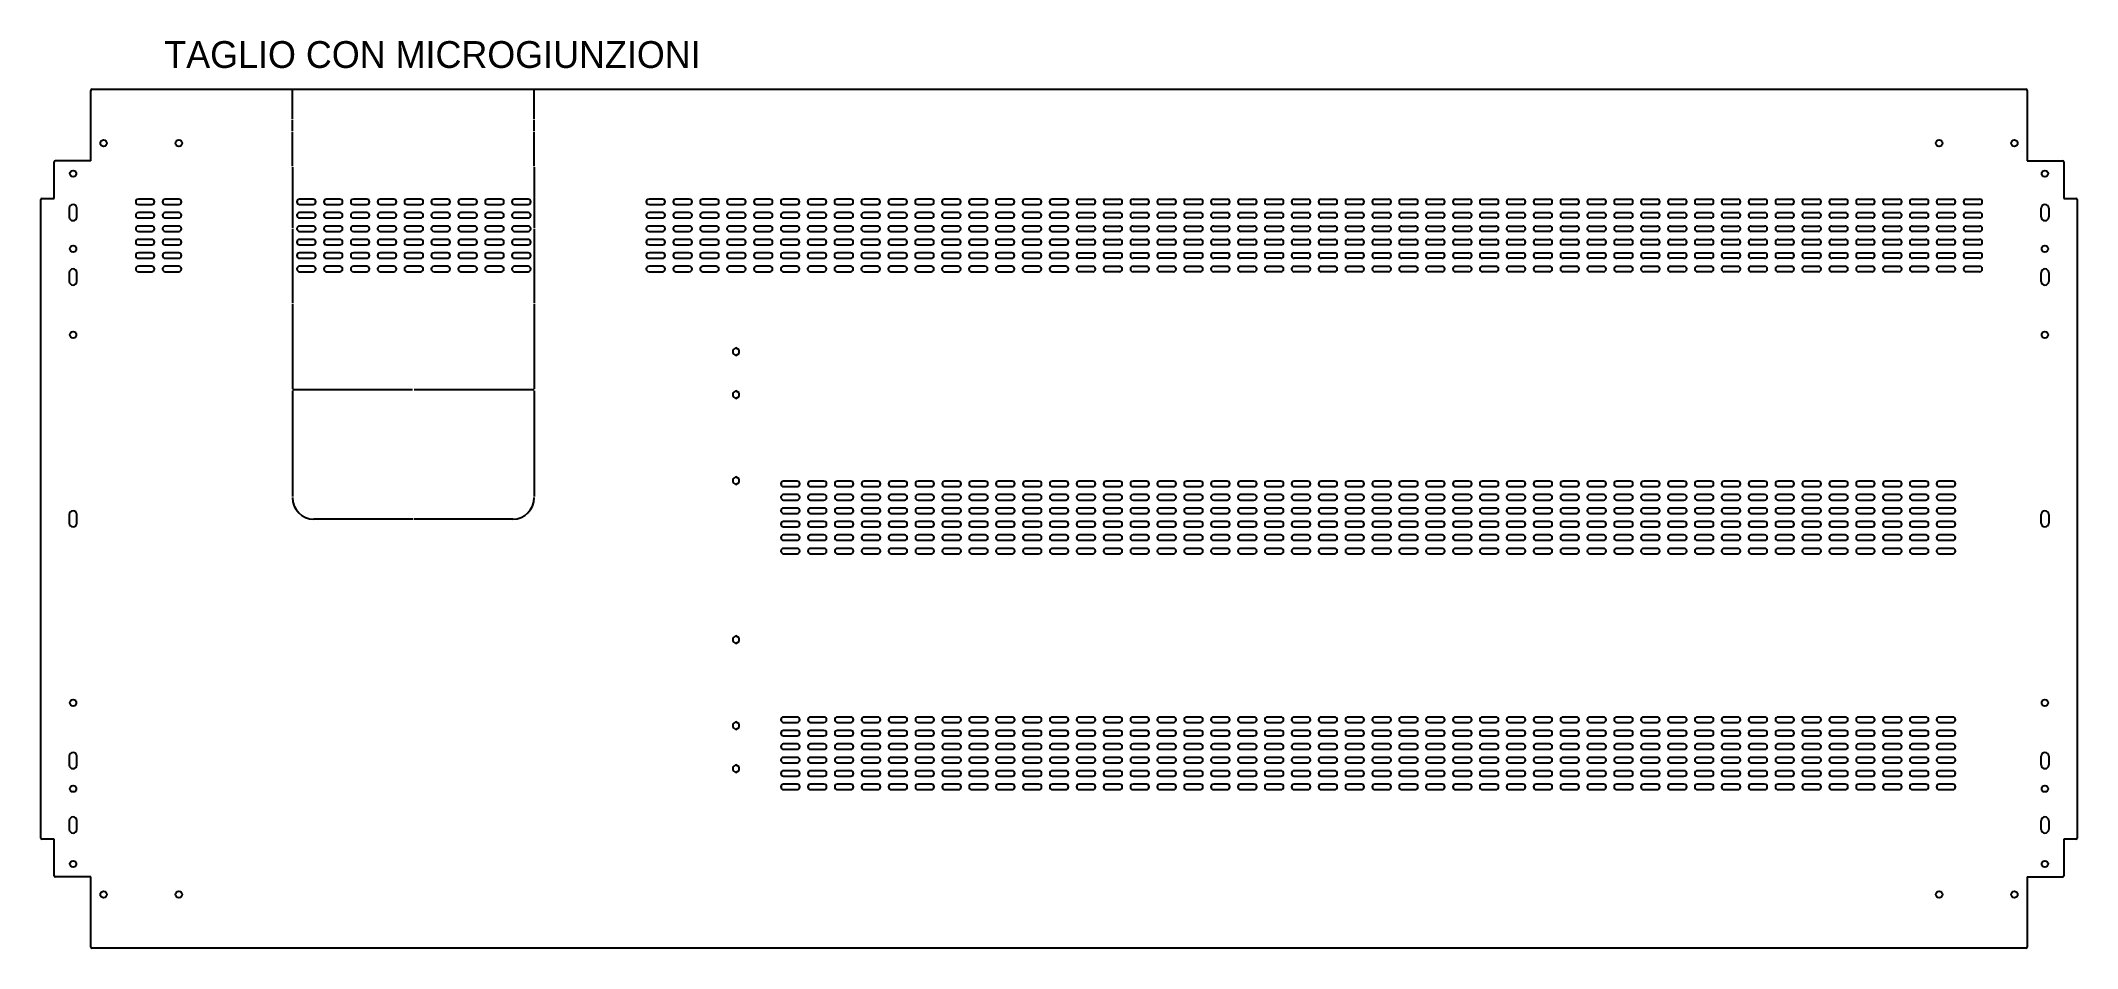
# Model space of a CAD drawing. Header units: millimetres. Extents: x 0 to 1894, y 0 to 845.
import ezdxf

# ---------------------------------------------------------------- set-up
doc = ezdxf.new("R2010")
doc.units = ezdxf.units.MM

msp = doc.modelspace()

# ---------------------------------------------------------------- texts
msp.add_text('TAGLIO CON MICROGIUNZIONI', height=24.96496).set_placement((114.948, 819.306))

# ---------------------------------------------------------------- linework, layer by layer
at = {"color": 7, "linetype": 'Continuous', "lineweight": 25}
for p, q in [((46.471, 732.929), (46.471, 798.4)), ((47.471, 799.4), (1846.929, 799.4)), ((1847.929, 798.4), (1847.929, 732.929)), ((12.6, 697.929), (12.6, 731.929)), ((46.471, 732.929), (13.6, 732.929)), ((1847.929, 732.929), (1880.8, 732.929)), ((1881.8, 731.929), (1881.8, 697.929)), ((0, 102.471), (0, 696.929)), ((1, 697.929), (12.6, 697.929)), ((26.6, 688.7), (26.6, 680.7)), ((33.6, 680.7), (33.6, 688.7)), ((103.325, 697.2), (90.825, 697.2)), ((90.825, 692.2), (103.325, 692.2)), ((103.325, 684.7), (90.825, 684.7)), ((128.325, 697.2), (115.825, 697.2)), ((115.825, 692.2), (128.325, 692.2)), ((128.325, 684.7), (115.825, 684.7)), ((253.325, 697.2), (240.825, 697.2)), ((240.825, 692.2), (253.325, 692.2)), ((253.325, 684.7), (240.825, 684.7)), ((278.325, 697.2), (265.825, 697.2)), ((265.825, 692.2), (278.325, 692.2)), ((278.325, 684.7), (265.825, 684.7)), ((303.325, 697.2), (290.825, 697.2)), ((290.825, 692.2), (303.325, 692.2)), ((303.325, 684.7), (290.825, 684.7)), ((328.325, 697.2), (315.825, 697.2)), ((315.825, 692.2), (328.325, 692.2)), ((328.325, 684.7), (315.825, 684.7)), ((353.325, 697.2), (340.825, 697.2)), ((340.825, 692.2), (353.325, 692.2)), ((353.325, 684.7), (340.825, 684.7)), ((378.325, 697.2), (365.825, 697.2)), ((365.825, 692.2), (378.325, 692.2)), ((378.325, 684.7), (365.825, 684.7)), ((403.325, 697.2), (390.825, 697.2)), ((390.825, 692.2), (403.325, 692.2)), ((403.325, 684.7), (390.825, 684.7)), ((428.325, 697.2), (415.825, 697.2)), ((415.825, 692.2), (428.325, 692.2)), ((428.325, 684.7), (415.825, 684.7)), ((453.325, 697.2), (440.825, 697.2)), ((440.825, 692.2), (453.325, 692.2)), ((453.325, 684.7), (440.825, 684.7)), ((578.325, 697.2), (565.825, 697.2)), ((565.825, 692.2), (578.325, 692.2)), ((578.325, 684.7), (565.825, 684.7)), ((603.325, 697.2), (590.825, 697.2)), ((590.825, 692.2), (603.325, 692.2)), ((603.325, 684.7), (590.825, 684.7)), ((628.325, 697.2), (615.825, 697.2)), ((615.825, 692.2), (628.325, 692.2)), ((628.325, 684.7), (615.825, 684.7)), ((653.325, 697.2), (640.825, 697.2)), ((640.825, 692.2), (653.325, 692.2)), ((653.325, 684.7), (640.825, 684.7)), ((678.325, 697.2), (665.825, 697.2)), ((665.825, 692.2), (678.325, 692.2)), ((678.325, 684.7), (665.825, 684.7)), ((703.325, 697.2), (690.825, 697.2)), ((690.825, 692.2), (703.325, 692.2)), ((703.325, 684.7), (690.825, 684.7)), ((728.325, 697.2), (715.825, 697.2)), ((715.825, 692.2), (728.325, 692.2)), ((728.325, 684.7), (715.825, 684.7)), ((753.325, 697.2), (740.825, 697.2)), ((740.825, 692.2), (753.325, 692.2)), ((753.325, 684.7), (740.825, 684.7)), ((778.325, 697.2), (765.825, 697.2)), ((765.825, 692.2), (778.325, 692.2)), ((778.325, 684.7), (765.825, 684.7)), ((803.325, 697.2), (790.825, 697.2)), ((790.825, 692.2), (803.325, 692.2)), ((803.325, 684.7), (790.825, 684.7)), ((828.325, 697.2), (815.825, 697.2)), ((815.825, 692.2), (828.325, 692.2)), ((828.325, 684.7), (815.825, 684.7)), ((853.325, 697.2), (840.825, 697.2)), ((840.825, 692.2), (853.325, 692.2)), ((853.325, 684.7), (840.825, 684.7)), ((878.325, 697.2), (865.825, 697.2)), ((865.825, 692.2), (878.325, 692.2)), ((878.325, 684.7), (865.825, 684.7)), ((903.325, 697.2), (890.825, 697.2)), ((890.825, 692.2), (903.325, 692.2)), ((903.325, 684.7), (890.825, 684.7)), ((928.325, 697.2), (915.825, 697.2)), ((915.825, 692.2), (928.325, 692.2)), ((928.325, 684.7), (915.825, 684.7)), ((953.575, 697.2), (940.825, 697.2)), ((940.825, 692.2), (953.575, 692.2)), ((953.575, 684.7), (940.825, 684.7)), ((966.075, 697.2), (978.575, 697.2)), ((978.575, 692.2), (966.075, 692.2)), ((966.075, 684.7), (978.575, 684.7)), ((991.075, 697.2), (1003.575, 697.2)), ((1003.575, 692.2), (991.075, 692.2)), ((991.075, 684.7), (1003.575, 684.7)), ((1016.075, 697.2), (1028.575, 697.2)), ((1028.575, 692.2), (1016.075, 692.2)), ((1016.075, 684.7), (1028.575, 684.7)), ((1041.075, 697.2), (1053.575, 697.2)), ((1053.575, 692.2), (1041.075, 692.2)), ((1041.075, 684.7), (1053.575, 684.7)), ((1066.075, 697.2), (1078.575, 697.2)), ((1078.575, 692.2), (1066.075, 692.2)), ((1066.075, 684.7), (1078.575, 684.7)), ((1091.075, 697.2), (1103.575, 697.2)), ((1103.575, 692.2), (1091.075, 692.2)), ((1091.075, 684.7), (1103.575, 684.7)), ((1116.075, 697.2), (1128.575, 697.2)), ((1128.575, 692.2), (1116.075, 692.2)), ((1116.075, 684.7), (1128.575, 684.7)), ((1141.075, 697.2), (1153.575, 697.2)), ((1153.575, 692.2), (1141.075, 692.2)), ((1141.075, 684.7), (1153.575, 684.7)), ((1166.075, 697.2), (1178.575, 697.2)), ((1178.575, 692.2), (1166.075, 692.2)), ((1166.075, 684.7), (1178.575, 684.7)), ((1191.075, 697.2), (1203.575, 697.2)), ((1203.575, 692.2), (1191.075, 692.2)), ((1191.075, 684.7), (1203.575, 684.7)), ((1216.075, 697.2), (1228.575, 697.2)), ((1228.575, 692.2), (1216.075, 692.2)), ((1216.075, 684.7), (1228.575, 684.7)), ((1241.075, 697.2), (1253.575, 697.2)), ((1253.575, 692.2), (1241.075, 692.2)), ((1241.075, 684.7), (1253.575, 684.7)), ((1266.075, 697.2), (1278.575, 697.2)), ((1278.575, 692.2), (1266.075, 692.2)), ((1266.075, 684.7), (1278.575, 684.7)), ((1291.075, 697.2), (1303.575, 697.2)), ((1303.575, 692.2), (1291.075, 692.2)), ((1291.075, 684.7), (1303.575, 684.7)), ((1316.075, 697.2), (1328.575, 697.2)), ((1328.575, 692.2), (1316.075, 692.2)), ((1316.075, 684.7), (1328.575, 684.7)), ((1341.075, 697.2), (1353.575, 697.2)), ((1353.575, 692.2), (1341.075, 692.2)), ((1341.075, 684.7), (1353.575, 684.7)), ((1366.075, 697.2), (1378.575, 697.2)), ((1378.575, 692.2), (1366.075, 692.2)), ((1366.075, 684.7), (1378.575, 684.7)), ((1391.075, 697.2), (1403.575, 697.2)), ((1403.575, 692.2), (1391.075, 692.2)), ((1391.075, 684.7), (1403.575, 684.7)), ((1416.075, 697.2), (1428.575, 697.2)), ((1428.575, 692.2), (1416.075, 692.2)), ((1416.075, 684.7), (1428.575, 684.7)), ((1441.075, 697.2), (1453.575, 697.2)), ((1453.575, 692.2), (1441.075, 692.2)), ((1441.075, 684.7), (1453.575, 684.7)), ((1466.075, 697.2), (1478.575, 697.2)), ((1478.575, 692.2), (1466.075, 692.2)), ((1466.075, 684.7), (1478.575, 684.7)), ((1491.075, 697.2), (1503.575, 697.2)), ((1503.575, 692.2), (1491.075, 692.2)), ((1491.075, 684.7), (1503.575, 684.7)), ((1516.075, 697.2), (1528.575, 697.2)), ((1528.575, 692.2), (1516.075, 692.2)), ((1516.075, 684.7), (1528.575, 684.7)), ((1541.075, 697.2), (1553.575, 697.2)), ((1553.575, 692.2), (1541.075, 692.2)), ((1541.075, 684.7), (1553.575, 684.7)), ((1566.075, 697.2), (1578.575, 697.2)), ((1578.575, 692.2), (1566.075, 692.2)), ((1566.075, 684.7), (1578.575, 684.7)), ((1591.075, 697.2), (1603.575, 697.2)), ((1603.575, 692.2), (1591.075, 692.2)), ((1591.075, 684.7), (1603.575, 684.7)), ((1616.075, 697.2), (1628.575, 697.2)), ((1628.575, 692.2), (1616.075, 692.2)), ((1616.075, 684.7), (1628.575, 684.7)), ((1641.075, 697.2), (1653.575, 697.2)), ((1653.575, 692.2), (1641.075, 692.2)), ((1641.075, 684.7), (1653.575, 684.7)), ((1666.075, 697.2), (1678.575, 697.2)), ((1678.575, 692.2), (1666.075, 692.2)), ((1666.075, 684.7), (1678.575, 684.7)), ((1691.075, 697.2), (1703.575, 697.2)), ((1703.575, 692.2), (1691.075, 692.2)), ((1691.075, 684.7), (1703.575, 684.7)), ((1716.075, 697.2), (1728.575, 697.2)), ((1728.575, 692.2), (1716.075, 692.2)), ((1716.075, 684.7), (1728.575, 684.7)), ((1741.075, 697.2), (1753.575, 697.2)), ((1753.575, 692.2), (1741.075, 692.2)), ((1741.075, 684.7), (1753.575, 684.7)), ((1766.075, 697.2), (1778.575, 697.2)), ((1778.575, 692.2), (1766.075, 692.2)), ((1766.075, 684.7), (1778.575, 684.7)), ((1791.075, 697.2), (1803.575, 697.2)), ((1803.575, 692.2), (1791.075, 692.2)), ((1791.075, 684.7), (1803.575, 684.7)), ((1860.8, 680.7), (1860.8, 688.7)), ((1867.8, 688.7), (1867.8, 680.7)), ((1881.8, 697.929), (1893.4, 697.929)), ((1894.4, 696.929), (1894.4, 102.471)), ((90.825, 679.7), (103.325, 679.7)), ((103.325, 672.2), (90.825, 672.2)), ((90.825, 667.2), (103.325, 667.2)), ((115.825, 679.7), (128.325, 679.7)), ((128.325, 672.2), (115.825, 672.2)), ((115.825, 667.2), (128.325, 667.2)), ((240.825, 679.7), (253.325, 679.7)), ((253.325, 672.2), (240.825, 672.2)), ((240.825, 667.2), (253.325, 667.2)), ((265.825, 679.7), (278.325, 679.7)), ((278.325, 672.2), (265.825, 672.2)), ((265.825, 667.2), (278.325, 667.2)), ((290.825, 679.7), (303.325, 679.7)), ((303.325, 672.2), (290.825, 672.2)), ((290.825, 667.2), (303.325, 667.2)), ((315.825, 679.7), (328.325, 679.7)), ((328.325, 672.2), (315.825, 672.2)), ((315.825, 667.2), (328.325, 667.2)), ((340.825, 679.7), (353.325, 679.7)), ((353.325, 672.2), (340.825, 672.2)), ((340.825, 667.2), (353.325, 667.2)), ((365.825, 679.7), (378.325, 679.7)), ((378.325, 672.2), (365.825, 672.2)), ((365.825, 667.2), (378.325, 667.2)), ((390.825, 679.7), (403.325, 679.7)), ((403.325, 672.2), (390.825, 672.2)), ((390.825, 667.2), (403.325, 667.2)), ((415.825, 679.7), (428.325, 679.7)), ((428.325, 672.2), (415.825, 672.2)), ((415.825, 667.2), (428.325, 667.2)), ((440.825, 679.7), (453.325, 679.7)), ((453.325, 672.2), (440.825, 672.2)), ((440.825, 667.2), (453.325, 667.2)), ((565.825, 679.7), (578.325, 679.7)), ((578.325, 672.2), (565.825, 672.2)), ((565.825, 667.2), (578.325, 667.2)), ((590.825, 679.7), (603.325, 679.7)), ((603.325, 672.2), (590.825, 672.2)), ((590.825, 667.2), (603.325, 667.2)), ((615.825, 679.7), (628.325, 679.7)), ((628.325, 672.2), (615.825, 672.2)), ((615.825, 667.2), (628.325, 667.2)), ((640.825, 679.7), (653.325, 679.7)), ((653.325, 672.2), (640.825, 672.2)), ((640.825, 667.2), (653.325, 667.2)), ((665.825, 679.7), (678.325, 679.7)), ((678.325, 672.2), (665.825, 672.2)), ((665.825, 667.2), (678.325, 667.2)), ((690.825, 679.7), (703.325, 679.7)), ((703.325, 672.2), (690.825, 672.2)), ((690.825, 667.2), (703.325, 667.2)), ((715.825, 679.7), (728.325, 679.7)), ((728.325, 672.2), (715.825, 672.2)), ((715.825, 667.2), (728.325, 667.2)), ((740.825, 679.7), (753.325, 679.7)), ((753.325, 672.2), (740.825, 672.2)), ((740.825, 667.2), (753.325, 667.2)), ((765.825, 679.7), (778.325, 679.7)), ((778.325, 672.2), (765.825, 672.2)), ((765.825, 667.2), (778.325, 667.2)), ((790.825, 679.7), (803.325, 679.7)), ((803.325, 672.2), (790.825, 672.2)), ((790.825, 667.2), (803.325, 667.2)), ((815.825, 679.7), (828.325, 679.7)), ((828.325, 672.2), (815.825, 672.2)), ((815.825, 667.2), (828.325, 667.2)), ((840.825, 679.7), (853.325, 679.7)), ((853.325, 672.2), (840.825, 672.2)), ((840.825, 667.2), (853.325, 667.2)), ((865.825, 679.7), (878.325, 679.7)), ((878.325, 672.2), (865.825, 672.2)), ((865.825, 667.2), (878.325, 667.2)), ((890.825, 679.7), (903.325, 679.7)), ((903.325, 672.2), (890.825, 672.2)), ((890.825, 667.2), (903.325, 667.2)), ((915.825, 679.7), (928.325, 679.7)), ((928.325, 672.2), (915.825, 672.2)), ((915.825, 667.2), (928.325, 667.2)), ((940.825, 679.7), (953.575, 679.7)), ((953.575, 672.2), (940.825, 672.2)), ((940.825, 667.2), (953.575, 667.2)), ((978.575, 679.7), (966.075, 679.7)), ((966.075, 672.2), (978.575, 672.2)), ((978.575, 667.2), (966.075, 667.2)), ((1003.575, 679.7), (991.075, 679.7)), ((991.075, 672.2), (1003.575, 672.2)), ((1003.575, 667.2), (991.075, 667.2)), ((1028.575, 679.7), (1016.075, 679.7)), ((1016.075, 672.2), (1028.575, 672.2)), ((1028.575, 667.2), (1016.075, 667.2)), ((1053.575, 679.7), (1041.075, 679.7)), ((1041.075, 672.2), (1053.575, 672.2)), ((1053.575, 667.2), (1041.075, 667.2)), ((1078.575, 679.7), (1066.075, 679.7)), ((1066.075, 672.2), (1078.575, 672.2)), ((1078.575, 667.2), (1066.075, 667.2)), ((1103.575, 679.7), (1091.075, 679.7)), ((1091.075, 672.2), (1103.575, 672.2)), ((1103.575, 667.2), (1091.075, 667.2)), ((1128.575, 679.7), (1116.075, 679.7)), ((1116.075, 672.2), (1128.575, 672.2)), ((1128.575, 667.2), (1116.075, 667.2)), ((1153.575, 679.7), (1141.075, 679.7)), ((1141.075, 672.2), (1153.575, 672.2)), ((1153.575, 667.2), (1141.075, 667.2)), ((1178.575, 679.7), (1166.075, 679.7)), ((1166.075, 672.2), (1178.575, 672.2)), ((1178.575, 667.2), (1166.075, 667.2)), ((1203.575, 679.7), (1191.075, 679.7)), ((1191.075, 672.2), (1203.575, 672.2)), ((1203.575, 667.2), (1191.075, 667.2)), ((1228.575, 679.7), (1216.075, 679.7)), ((1216.075, 672.2), (1228.575, 672.2)), ((1228.575, 667.2), (1216.075, 667.2)), ((1253.575, 679.7), (1241.075, 679.7)), ((1241.075, 672.2), (1253.575, 672.2)), ((1253.575, 667.2), (1241.075, 667.2)), ((1278.575, 679.7), (1266.075, 679.7)), ((1266.075, 672.2), (1278.575, 672.2)), ((1278.575, 667.2), (1266.075, 667.2)), ((1303.575, 679.7), (1291.075, 679.7)), ((1291.075, 672.2), (1303.575, 672.2)), ((1303.575, 667.2), (1291.075, 667.2)), ((1328.575, 679.7), (1316.075, 679.7)), ((1316.075, 672.2), (1328.575, 672.2)), ((1328.575, 667.2), (1316.075, 667.2)), ((1353.575, 679.7), (1341.075, 679.7)), ((1341.075, 672.2), (1353.575, 672.2)), ((1353.575, 667.2), (1341.075, 667.2)), ((1378.575, 679.7), (1366.075, 679.7)), ((1366.075, 672.2), (1378.575, 672.2)), ((1378.575, 667.2), (1366.075, 667.2)), ((1403.575, 679.7), (1391.075, 679.7)), ((1391.075, 672.2), (1403.575, 672.2)), ((1403.575, 667.2), (1391.075, 667.2)), ((1428.575, 679.7), (1416.075, 679.7)), ((1416.075, 672.2), (1428.575, 672.2)), ((1428.575, 667.2), (1416.075, 667.2)), ((1453.575, 679.7), (1441.075, 679.7)), ((1441.075, 672.2), (1453.575, 672.2)), ((1453.575, 667.2), (1441.075, 667.2)), ((1478.575, 679.7), (1466.075, 679.7)), ((1466.075, 672.2), (1478.575, 672.2)), ((1478.575, 667.2), (1466.075, 667.2)), ((1503.575, 679.7), (1491.075, 679.7)), ((1491.075, 672.2), (1503.575, 672.2)), ((1503.575, 667.2), (1491.075, 667.2)), ((1528.575, 679.7), (1516.075, 679.7)), ((1516.075, 672.2), (1528.575, 672.2)), ((1528.575, 667.2), (1516.075, 667.2)), ((1553.575, 679.7), (1541.075, 679.7)), ((1541.075, 672.2), (1553.575, 672.2)), ((1553.575, 667.2), (1541.075, 667.2)), ((1578.575, 679.7), (1566.075, 679.7)), ((1566.075, 672.2), (1578.575, 672.2)), ((1578.575, 667.2), (1566.075, 667.2)), ((1603.575, 679.7), (1591.075, 679.7)), ((1591.075, 672.2), (1603.575, 672.2)), ((1603.575, 667.2), (1591.075, 667.2)), ((1628.575, 679.7), (1616.075, 679.7)), ((1616.075, 672.2), (1628.575, 672.2)), ((1628.575, 667.2), (1616.075, 667.2)), ((1653.575, 679.7), (1641.075, 679.7)), ((1641.075, 672.2), (1653.575, 672.2)), ((1653.575, 667.2), (1641.075, 667.2)), ((1678.575, 679.7), (1666.075, 679.7)), ((1666.075, 672.2), (1678.575, 672.2)), ((1678.575, 667.2), (1666.075, 667.2)), ((1703.575, 679.7), (1691.075, 679.7)), ((1691.075, 672.2), (1703.575, 672.2)), ((1703.575, 667.2), (1691.075, 667.2)), ((1728.575, 679.7), (1716.075, 679.7)), ((1716.075, 672.2), (1728.575, 672.2)), ((1728.575, 667.2), (1716.075, 667.2)), ((1753.575, 679.7), (1741.075, 679.7)), ((1741.075, 672.2), (1753.575, 672.2)), ((1753.575, 667.2), (1741.075, 667.2)), ((1778.575, 679.7), (1766.075, 679.7)), ((1766.075, 672.2), (1778.575, 672.2)), ((1778.575, 667.2), (1766.075, 667.2)), ((1803.575, 679.7), (1791.075, 679.7)), ((1791.075, 672.2), (1803.575, 672.2)), ((1803.575, 667.2), (1791.075, 667.2)), ((103.325, 659.7), (90.825, 659.7)), ((90.825, 654.7), (103.325, 654.7)), ((103.325, 647.2), (90.825, 647.2)), ((128.325, 659.7), (115.825, 659.7)), ((115.825, 654.7), (128.325, 654.7)), ((128.325, 647.2), (115.825, 647.2)), ((253.325, 659.7), (240.825, 659.7)), ((240.825, 654.7), (253.325, 654.7)), ((253.325, 647.2), (240.825, 647.2)), ((278.325, 659.7), (265.825, 659.7)), ((265.825, 654.7), (278.325, 654.7)), ((278.325, 647.2), (265.825, 647.2)), ((303.325, 659.7), (290.825, 659.7)), ((290.825, 654.7), (303.325, 654.7)), ((303.325, 647.2), (290.825, 647.2)), ((328.325, 659.7), (315.825, 659.7)), ((315.825, 654.7), (328.325, 654.7)), ((328.325, 647.2), (315.825, 647.2)), ((353.325, 659.7), (340.825, 659.7)), ((340.825, 654.7), (353.325, 654.7)), ((353.325, 647.2), (340.825, 647.2)), ((378.325, 659.7), (365.825, 659.7)), ((365.825, 654.7), (378.325, 654.7)), ((378.325, 647.2), (365.825, 647.2)), ((403.325, 659.7), (390.825, 659.7)), ((390.825, 654.7), (403.325, 654.7)), ((403.325, 647.2), (390.825, 647.2)), ((428.325, 659.7), (415.825, 659.7)), ((415.825, 654.7), (428.325, 654.7)), ((428.325, 647.2), (415.825, 647.2)), ((453.325, 659.7), (440.825, 659.7)), ((440.825, 654.7), (453.325, 654.7)), ((453.325, 647.2), (440.825, 647.2)), ((578.325, 659.7), (565.825, 659.7)), ((565.825, 654.7), (578.325, 654.7)), ((578.325, 647.2), (565.825, 647.2)), ((603.325, 659.7), (590.825, 659.7)), ((590.825, 654.7), (603.325, 654.7)), ((603.325, 647.2), (590.825, 647.2)), ((628.325, 659.7), (615.825, 659.7)), ((615.825, 654.7), (628.325, 654.7)), ((628.325, 647.2), (615.825, 647.2)), ((653.325, 659.7), (640.825, 659.7)), ((640.825, 654.7), (653.325, 654.7)), ((653.325, 647.2), (640.825, 647.2)), ((678.325, 659.7), (665.825, 659.7)), ((665.825, 654.7), (678.325, 654.7)), ((678.325, 647.2), (665.825, 647.2)), ((703.325, 659.7), (690.825, 659.7)), ((690.825, 654.7), (703.325, 654.7)), ((703.325, 647.2), (690.825, 647.2)), ((728.325, 659.7), (715.825, 659.7)), ((715.825, 654.7), (728.325, 654.7)), ((728.325, 647.2), (715.825, 647.2)), ((753.325, 659.7), (740.825, 659.7)), ((740.825, 654.7), (753.325, 654.7)), ((753.325, 647.2), (740.825, 647.2)), ((778.325, 659.7), (765.825, 659.7)), ((765.825, 654.7), (778.325, 654.7)), ((778.325, 647.2), (765.825, 647.2)), ((803.325, 659.7), (790.825, 659.7)), ((790.825, 654.7), (803.325, 654.7)), ((803.325, 647.2), (790.825, 647.2)), ((828.325, 659.7), (815.825, 659.7)), ((815.825, 654.7), (828.325, 654.7)), ((828.325, 647.2), (815.825, 647.2)), ((853.325, 659.7), (840.825, 659.7)), ((840.825, 654.7), (853.325, 654.7)), ((853.325, 647.2), (840.825, 647.2)), ((878.325, 659.7), (865.825, 659.7)), ((865.825, 654.7), (878.325, 654.7)), ((878.325, 647.2), (865.825, 647.2)), ((903.325, 659.7), (890.825, 659.7)), ((890.825, 654.7), (903.325, 654.7)), ((903.325, 647.2), (890.825, 647.2)), ((928.325, 659.7), (915.825, 659.7)), ((915.825, 654.7), (928.325, 654.7)), ((928.325, 647.2), (915.825, 647.2)), ((953.575, 659.7), (940.825, 659.7)), ((940.825, 654.7), (953.575, 654.7)), ((953.575, 647.2), (940.825, 647.2)), ((966.075, 659.7), (978.575, 659.7)), ((978.575, 654.7), (966.075, 654.7)), ((966.075, 647.2), (978.575, 647.2)), ((991.075, 659.7), (1003.575, 659.7)), ((1003.575, 654.7), (991.075, 654.7)), ((991.075, 647.2), (1003.575, 647.2)), ((1016.075, 659.7), (1028.575, 659.7)), ((1028.575, 654.7), (1016.075, 654.7)), ((1016.075, 647.2), (1028.575, 647.2)), ((1041.075, 659.7), (1053.575, 659.7)), ((1053.575, 654.7), (1041.075, 654.7)), ((1041.075, 647.2), (1053.575, 647.2)), ((1066.075, 659.7), (1078.575, 659.7)), ((1078.575, 654.7), (1066.075, 654.7)), ((1066.075, 647.2), (1078.575, 647.2)), ((1091.075, 659.7), (1103.575, 659.7)), ((1103.575, 654.7), (1091.075, 654.7)), ((1091.075, 647.2), (1103.575, 647.2)), ((1116.075, 659.7), (1128.575, 659.7)), ((1128.575, 654.7), (1116.075, 654.7)), ((1116.075, 647.2), (1128.575, 647.2)), ((1141.075, 659.7), (1153.575, 659.7)), ((1153.575, 654.7), (1141.075, 654.7)), ((1141.075, 647.2), (1153.575, 647.2)), ((1166.075, 659.7), (1178.575, 659.7)), ((1178.575, 654.7), (1166.075, 654.7)), ((1166.075, 647.2), (1178.575, 647.2)), ((1191.075, 659.7), (1203.575, 659.7)), ((1203.575, 654.7), (1191.075, 654.7)), ((1191.075, 647.2), (1203.575, 647.2)), ((1216.075, 659.7), (1228.575, 659.7)), ((1228.575, 654.7), (1216.075, 654.7)), ((1216.075, 647.2), (1228.575, 647.2)), ((1241.075, 659.7), (1253.575, 659.7)), ((1253.575, 654.7), (1241.075, 654.7)), ((1241.075, 647.2), (1253.575, 647.2)), ((1266.075, 659.7), (1278.575, 659.7)), ((1278.575, 654.7), (1266.075, 654.7)), ((1266.075, 647.2), (1278.575, 647.2)), ((1291.075, 659.7), (1303.575, 659.7)), ((1303.575, 654.7), (1291.075, 654.7)), ((1291.075, 647.2), (1303.575, 647.2)), ((1316.075, 659.7), (1328.575, 659.7)), ((1328.575, 654.7), (1316.075, 654.7)), ((1316.075, 647.2), (1328.575, 647.2)), ((1341.075, 659.7), (1353.575, 659.7)), ((1353.575, 654.7), (1341.075, 654.7)), ((1341.075, 647.2), (1353.575, 647.2)), ((1366.075, 659.7), (1378.575, 659.7)), ((1378.575, 654.7), (1366.075, 654.7)), ((1366.075, 647.2), (1378.575, 647.2)), ((1391.075, 659.7), (1403.575, 659.7)), ((1403.575, 654.7), (1391.075, 654.7)), ((1391.075, 647.2), (1403.575, 647.2)), ((1416.075, 659.7), (1428.575, 659.7)), ((1428.575, 654.7), (1416.075, 654.7)), ((1416.075, 647.2), (1428.575, 647.2)), ((1441.075, 659.7), (1453.575, 659.7)), ((1453.575, 654.7), (1441.075, 654.7)), ((1441.075, 647.2), (1453.575, 647.2)), ((1466.075, 659.7), (1478.575, 659.7)), ((1478.575, 654.7), (1466.075, 654.7)), ((1466.075, 647.2), (1478.575, 647.2)), ((1491.075, 659.7), (1503.575, 659.7)), ((1503.575, 654.7), (1491.075, 654.7)), ((1491.075, 647.2), (1503.575, 647.2)), ((1516.075, 659.7), (1528.575, 659.7)), ((1528.575, 654.7), (1516.075, 654.7)), ((1516.075, 647.2), (1528.575, 647.2)), ((1541.075, 659.7), (1553.575, 659.7)), ((1553.575, 654.7), (1541.075, 654.7)), ((1541.075, 647.2), (1553.575, 647.2)), ((1566.075, 659.7), (1578.575, 659.7)), ((1578.575, 654.7), (1566.075, 654.7)), ((1566.075, 647.2), (1578.575, 647.2)), ((1591.075, 659.7), (1603.575, 659.7)), ((1603.575, 654.7), (1591.075, 654.7)), ((1591.075, 647.2), (1603.575, 647.2)), ((1616.075, 659.7), (1628.575, 659.7)), ((1628.575, 654.7), (1616.075, 654.7)), ((1616.075, 647.2), (1628.575, 647.2)), ((1641.075, 659.7), (1653.575, 659.7)), ((1653.575, 654.7), (1641.075, 654.7)), ((1641.075, 647.2), (1653.575, 647.2)), ((1666.075, 659.7), (1678.575, 659.7)), ((1678.575, 654.7), (1666.075, 654.7)), ((1666.075, 647.2), (1678.575, 647.2)), ((1691.075, 659.7), (1703.575, 659.7)), ((1703.575, 654.7), (1691.075, 654.7)), ((1691.075, 647.2), (1703.575, 647.2)), ((1716.075, 659.7), (1728.575, 659.7)), ((1728.575, 654.7), (1716.075, 654.7)), ((1716.075, 647.2), (1728.575, 647.2)), ((1741.075, 659.7), (1753.575, 659.7)), ((1753.575, 654.7), (1741.075, 654.7)), ((1741.075, 647.2), (1753.575, 647.2)), ((1766.075, 659.7), (1778.575, 659.7)), ((1778.575, 654.7), (1766.075, 654.7)), ((1766.075, 647.2), (1778.575, 647.2)), ((1791.075, 659.7), (1803.575, 659.7)), ((1803.575, 654.7), (1791.075, 654.7)), ((1791.075, 647.2), (1803.575, 647.2)), ((26.6, 628.7), (26.6, 620.7)), ((33.6, 620.7), (33.6, 628.7)), ((90.825, 642.2), (103.325, 642.2)), ((103.325, 634.7), (90.825, 634.7)), ((90.825, 629.7), (103.325, 629.7)), ((115.825, 642.2), (128.325, 642.2)), ((128.325, 634.7), (115.825, 634.7)), ((115.825, 629.7), (128.325, 629.7)), ((240.825, 642.2), (253.325, 642.2)), ((253.325, 634.7), (240.825, 634.7)), ((240.825, 629.7), (253.325, 629.7)), ((265.825, 642.2), (278.325, 642.2)), ((278.325, 634.7), (265.825, 634.7)), ((265.825, 629.7), (278.325, 629.7)), ((290.825, 642.2), (303.325, 642.2)), ((303.325, 634.7), (290.825, 634.7)), ((290.825, 629.7), (303.325, 629.7)), ((315.825, 642.2), (328.325, 642.2)), ((328.325, 634.7), (315.825, 634.7)), ((315.825, 629.7), (328.325, 629.7)), ((340.825, 642.2), (353.325, 642.2)), ((353.325, 634.7), (340.825, 634.7)), ((340.825, 629.7), (353.325, 629.7)), ((365.825, 642.2), (378.325, 642.2)), ((378.325, 634.7), (365.825, 634.7)), ((365.825, 629.7), (378.325, 629.7)), ((390.825, 642.2), (403.325, 642.2)), ((403.325, 634.7), (390.825, 634.7)), ((390.825, 629.7), (403.325, 629.7)), ((415.825, 642.2), (428.325, 642.2)), ((428.325, 634.7), (415.825, 634.7)), ((415.825, 629.7), (428.325, 629.7)), ((440.825, 642.2), (453.325, 642.2)), ((453.325, 634.7), (440.825, 634.7)), ((440.825, 629.7), (453.325, 629.7)), ((565.825, 642.2), (578.325, 642.2)), ((578.325, 634.7), (565.825, 634.7)), ((565.825, 629.7), (578.325, 629.7)), ((590.825, 642.2), (603.325, 642.2)), ((603.325, 634.7), (590.825, 634.7)), ((590.825, 629.7), (603.325, 629.7)), ((615.825, 642.2), (628.325, 642.2)), ((628.325, 634.7), (615.825, 634.7)), ((615.825, 629.7), (628.325, 629.7)), ((640.825, 642.2), (653.325, 642.2)), ((653.325, 634.7), (640.825, 634.7)), ((640.825, 629.7), (653.325, 629.7)), ((665.825, 642.2), (678.325, 642.2)), ((678.325, 634.7), (665.825, 634.7)), ((665.825, 629.7), (678.325, 629.7)), ((690.825, 642.2), (703.325, 642.2)), ((703.325, 634.7), (690.825, 634.7)), ((690.825, 629.7), (703.325, 629.7)), ((715.825, 642.2), (728.325, 642.2)), ((728.325, 634.7), (715.825, 634.7)), ((715.825, 629.7), (728.325, 629.7)), ((740.825, 642.2), (753.325, 642.2)), ((753.325, 634.7), (740.825, 634.7)), ((740.825, 629.7), (753.325, 629.7)), ((765.825, 642.2), (778.325, 642.2)), ((778.325, 634.7), (765.825, 634.7)), ((765.825, 629.7), (778.325, 629.7)), ((790.825, 642.2), (803.325, 642.2)), ((803.325, 634.7), (790.825, 634.7)), ((790.825, 629.7), (803.325, 629.7)), ((815.825, 642.2), (828.325, 642.2)), ((828.325, 634.7), (815.825, 634.7)), ((815.825, 629.7), (828.325, 629.7)), ((840.825, 642.2), (853.325, 642.2)), ((853.325, 634.7), (840.825, 634.7)), ((840.825, 629.7), (853.325, 629.7)), ((865.825, 642.2), (878.325, 642.2)), ((878.325, 634.7), (865.825, 634.7)), ((865.825, 629.7), (878.325, 629.7)), ((890.825, 642.2), (903.325, 642.2)), ((903.325, 634.7), (890.825, 634.7)), ((890.825, 629.7), (903.325, 629.7)), ((915.825, 642.2), (928.325, 642.2)), ((928.325, 634.7), (915.825, 634.7)), ((915.825, 629.7), (928.325, 629.7)), ((940.825, 642.2), (953.575, 642.2)), ((953.575, 634.7), (940.825, 634.7)), ((940.825, 629.7), (953.575, 629.7)), ((978.575, 642.2), (966.075, 642.2)), ((966.075, 634.7), (978.575, 634.7)), ((978.575, 629.7), (966.075, 629.7)), ((1003.575, 642.2), (991.075, 642.2)), ((991.075, 634.7), (1003.575, 634.7)), ((1003.575, 629.7), (991.075, 629.7)), ((1028.575, 642.2), (1016.075, 642.2)), ((1016.075, 634.7), (1028.575, 634.7)), ((1028.575, 629.7), (1016.075, 629.7)), ((1053.575, 642.2), (1041.075, 642.2)), ((1041.075, 634.7), (1053.575, 634.7)), ((1053.575, 629.7), (1041.075, 629.7)), ((1078.575, 642.2), (1066.075, 642.2)), ((1066.075, 634.7), (1078.575, 634.7)), ((1078.575, 629.7), (1066.075, 629.7)), ((1103.575, 642.2), (1091.075, 642.2)), ((1091.075, 634.7), (1103.575, 634.7)), ((1103.575, 629.7), (1091.075, 629.7)), ((1128.575, 642.2), (1116.075, 642.2)), ((1116.075, 634.7), (1128.575, 634.7)), ((1128.575, 629.7), (1116.075, 629.7)), ((1153.575, 642.2), (1141.075, 642.2)), ((1141.075, 634.7), (1153.575, 634.7)), ((1153.575, 629.7), (1141.075, 629.7)), ((1178.575, 642.2), (1166.075, 642.2)), ((1166.075, 634.7), (1178.575, 634.7)), ((1178.575, 629.7), (1166.075, 629.7)), ((1203.575, 642.2), (1191.075, 642.2)), ((1191.075, 634.7), (1203.575, 634.7)), ((1203.575, 629.7), (1191.075, 629.7)), ((1228.575, 642.2), (1216.075, 642.2)), ((1216.075, 634.7), (1228.575, 634.7)), ((1228.575, 629.7), (1216.075, 629.7)), ((1253.575, 642.2), (1241.075, 642.2)), ((1241.075, 634.7), (1253.575, 634.7)), ((1253.575, 629.7), (1241.075, 629.7)), ((1278.575, 642.2), (1266.075, 642.2)), ((1266.075, 634.7), (1278.575, 634.7)), ((1278.575, 629.7), (1266.075, 629.7)), ((1303.575, 642.2), (1291.075, 642.2)), ((1291.075, 634.7), (1303.575, 634.7)), ((1303.575, 629.7), (1291.075, 629.7)), ((1328.575, 642.2), (1316.075, 642.2)), ((1316.075, 634.7), (1328.575, 634.7)), ((1328.575, 629.7), (1316.075, 629.7)), ((1353.575, 642.2), (1341.075, 642.2)), ((1341.075, 634.7), (1353.575, 634.7)), ((1353.575, 629.7), (1341.075, 629.7)), ((1378.575, 642.2), (1366.075, 642.2)), ((1366.075, 634.7), (1378.575, 634.7)), ((1378.575, 629.7), (1366.075, 629.7)), ((1403.575, 642.2), (1391.075, 642.2)), ((1391.075, 634.7), (1403.575, 634.7)), ((1403.575, 629.7), (1391.075, 629.7)), ((1428.575, 642.2), (1416.075, 642.2)), ((1416.075, 634.7), (1428.575, 634.7)), ((1428.575, 629.7), (1416.075, 629.7)), ((1453.575, 642.2), (1441.075, 642.2)), ((1441.075, 634.7), (1453.575, 634.7)), ((1453.575, 629.7), (1441.075, 629.7)), ((1478.575, 642.2), (1466.075, 642.2)), ((1466.075, 634.7), (1478.575, 634.7)), ((1478.575, 629.7), (1466.075, 629.7)), ((1503.575, 642.2), (1491.075, 642.2)), ((1491.075, 634.7), (1503.575, 634.7)), ((1503.575, 629.7), (1491.075, 629.7)), ((1528.575, 642.2), (1516.075, 642.2)), ((1516.075, 634.7), (1528.575, 634.7)), ((1528.575, 629.7), (1516.075, 629.7)), ((1553.575, 642.2), (1541.075, 642.2)), ((1541.075, 634.7), (1553.575, 634.7)), ((1553.575, 629.7), (1541.075, 629.7)), ((1578.575, 642.2), (1566.075, 642.2)), ((1566.075, 634.7), (1578.575, 634.7)), ((1578.575, 629.7), (1566.075, 629.7)), ((1603.575, 642.2), (1591.075, 642.2)), ((1591.075, 634.7), (1603.575, 634.7)), ((1603.575, 629.7), (1591.075, 629.7)), ((1628.575, 642.2), (1616.075, 642.2)), ((1616.075, 634.7), (1628.575, 634.7)), ((1628.575, 629.7), (1616.075, 629.7)), ((1653.575, 642.2), (1641.075, 642.2)), ((1641.075, 634.7), (1653.575, 634.7)), ((1653.575, 629.7), (1641.075, 629.7)), ((1678.575, 642.2), (1666.075, 642.2)), ((1666.075, 634.7), (1678.575, 634.7)), ((1678.575, 629.7), (1666.075, 629.7)), ((1703.575, 642.2), (1691.075, 642.2)), ((1691.075, 634.7), (1703.575, 634.7)), ((1703.575, 629.7), (1691.075, 629.7)), ((1728.575, 642.2), (1716.075, 642.2)), ((1716.075, 634.7), (1728.575, 634.7)), ((1728.575, 629.7), (1716.075, 629.7)), ((1753.575, 642.2), (1741.075, 642.2)), ((1741.075, 634.7), (1753.575, 634.7)), ((1753.575, 629.7), (1741.075, 629.7)), ((1778.575, 642.2), (1766.075, 642.2)), ((1766.075, 634.7), (1778.575, 634.7)), ((1778.575, 629.7), (1766.075, 629.7)), ((1803.575, 642.2), (1791.075, 642.2)), ((1791.075, 634.7), (1803.575, 634.7)), ((1803.575, 629.7), (1791.075, 629.7)), ((1860.8, 620.7), (1860.8, 628.7)), ((1867.8, 628.7), (1867.8, 620.7)), ((646.7, 558.722), (643.65, 556.961)), ((643.65, 556.961), (643.65, 553.439)), ((643.65, 553.439), (646.7, 551.678)), ((649.75, 556.961), (646.7, 558.722)), ((646.7, 551.678), (649.75, 553.439)), ((649.75, 553.439), (649.75, 556.961)), ((646.7, 518.722), (643.65, 516.961)), ((643.65, 516.961), (643.65, 513.439)), ((643.65, 513.439), (646.7, 511.678)), ((649.75, 516.961), (646.7, 518.722)), ((646.7, 511.678), (649.75, 513.439)), ((649.75, 513.439), (649.75, 516.961)), ((646.7, 438.722), (643.65, 436.961)), ((643.65, 436.961), (643.65, 433.439)), ((649.75, 436.961), (646.7, 438.722)), ((649.75, 433.439), (649.75, 436.961)), ((643.65, 433.439), (646.7, 431.678)), ((646.7, 431.678), (649.75, 433.439)), ((703.575, 434.7), (691.075, 434.7)), ((691.075, 429.7), (703.575, 429.7)), ((703.575, 422.2), (691.075, 422.2)), ((691.075, 417.2), (703.575, 417.2)), ((728.575, 434.7), (716.075, 434.7)), ((716.075, 429.7), (728.575, 429.7)), ((728.575, 422.2), (716.075, 422.2)), ((716.075, 417.2), (728.575, 417.2)), ((753.575, 434.7), (741.075, 434.7)), ((741.075, 429.7), (753.575, 429.7)), ((753.575, 422.2), (741.075, 422.2)), ((741.075, 417.2), (753.575, 417.2)), ((778.575, 434.7), (766.075, 434.7)), ((766.075, 429.7), (778.575, 429.7)), ((778.575, 422.2), (766.075, 422.2)), ((766.075, 417.2), (778.575, 417.2)), ((803.575, 434.7), (791.075, 434.7)), ((791.075, 429.7), (803.575, 429.7)), ((803.575, 422.2), (791.075, 422.2)), ((791.075, 417.2), (803.575, 417.2)), ((828.575, 434.7), (816.075, 434.7)), ((816.075, 429.7), (828.575, 429.7)), ((828.575, 422.2), (816.075, 422.2)), ((816.075, 417.2), (828.575, 417.2)), ((853.575, 434.7), (841.075, 434.7)), ((841.075, 429.7), (853.575, 429.7)), ((853.575, 422.2), (841.075, 422.2)), ((841.075, 417.2), (853.575, 417.2)), ((878.575, 434.7), (866.075, 434.7)), ((866.075, 429.7), (878.575, 429.7)), ((878.575, 422.2), (866.075, 422.2)), ((866.075, 417.2), (878.575, 417.2)), ((903.575, 434.7), (891.075, 434.7)), ((891.075, 429.7), (903.575, 429.7)), ((903.575, 422.2), (891.075, 422.2)), ((891.075, 417.2), (903.575, 417.2)), ((928.575, 434.7), (916.075, 434.7)), ((916.075, 429.7), (928.575, 429.7)), ((928.575, 422.2), (916.075, 422.2)), ((916.075, 417.2), (928.575, 417.2)), ((953.575, 434.7), (941.075, 434.7)), ((941.075, 429.7), (953.575, 429.7)), ((953.575, 422.2), (941.075, 422.2)), ((941.075, 417.2), (953.575, 417.2)), ((978.575, 434.7), (966.075, 434.7)), ((966.075, 429.7), (978.575, 429.7)), ((978.575, 422.2), (966.075, 422.2)), ((966.075, 417.2), (978.575, 417.2)), ((1003.575, 434.7), (991.075, 434.7)), ((991.075, 429.7), (1003.575, 429.7)), ((1003.575, 422.2), (991.075, 422.2)), ((991.075, 417.2), (1003.575, 417.2)), ((1028.575, 434.7), (1016.075, 434.7)), ((1016.075, 429.7), (1028.575, 429.7)), ((1028.575, 422.2), (1016.075, 422.2)), ((1016.075, 417.2), (1028.575, 417.2)), ((1053.575, 434.7), (1041.075, 434.7)), ((1041.075, 429.7), (1053.575, 429.7)), ((1053.575, 422.2), (1041.075, 422.2)), ((1041.075, 417.2), (1053.575, 417.2)), ((1078.575, 434.7), (1066.075, 434.7)), ((1066.075, 429.7), (1078.575, 429.7)), ((1078.575, 422.2), (1066.075, 422.2)), ((1066.075, 417.2), (1078.575, 417.2)), ((1103.575, 434.7), (1091.075, 434.7)), ((1091.075, 429.7), (1103.575, 429.7)), ((1103.575, 422.2), (1091.075, 422.2)), ((1091.075, 417.2), (1103.575, 417.2)), ((1128.575, 434.7), (1116.075, 434.7)), ((1116.075, 429.7), (1128.575, 429.7)), ((1128.575, 422.2), (1116.075, 422.2)), ((1116.075, 417.2), (1128.575, 417.2)), ((1153.575, 434.7), (1141.075, 434.7)), ((1141.075, 429.7), (1153.575, 429.7)), ((1153.575, 422.2), (1141.075, 422.2)), ((1141.075, 417.2), (1153.575, 417.2)), ((1178.575, 434.7), (1166.075, 434.7)), ((1166.075, 429.7), (1178.575, 429.7)), ((1178.575, 422.2), (1166.075, 422.2)), ((1166.075, 417.2), (1178.575, 417.2)), ((1203.575, 434.7), (1191.075, 434.7)), ((1191.075, 429.7), (1203.575, 429.7)), ((1203.575, 422.2), (1191.075, 422.2)), ((1191.075, 417.2), (1203.575, 417.2)), ((1228.575, 434.7), (1216.075, 434.7)), ((1216.075, 429.7), (1228.575, 429.7)), ((1228.575, 422.2), (1216.075, 422.2)), ((1216.075, 417.2), (1228.575, 417.2)), ((1253.575, 434.7), (1241.075, 434.7)), ((1241.075, 429.7), (1253.575, 429.7)), ((1253.575, 422.2), (1241.075, 422.2)), ((1241.075, 417.2), (1253.575, 417.2)), ((1278.575, 434.7), (1266.075, 434.7)), ((1266.075, 429.7), (1278.575, 429.7)), ((1278.575, 422.2), (1266.075, 422.2)), ((1266.075, 417.2), (1278.575, 417.2)), ((1303.575, 434.7), (1291.075, 434.7)), ((1291.075, 429.7), (1303.575, 429.7)), ((1303.575, 422.2), (1291.075, 422.2)), ((1291.075, 417.2), (1303.575, 417.2)), ((1328.575, 434.7), (1316.075, 434.7)), ((1316.075, 429.7), (1328.575, 429.7)), ((1328.575, 422.2), (1316.075, 422.2)), ((1316.075, 417.2), (1328.575, 417.2)), ((1353.575, 434.7), (1341.075, 434.7)), ((1341.075, 429.7), (1353.575, 429.7)), ((1353.575, 422.2), (1341.075, 422.2)), ((1341.075, 417.2), (1353.575, 417.2)), ((1378.575, 434.7), (1366.075, 434.7)), ((1366.075, 429.7), (1378.575, 429.7)), ((1378.575, 422.2), (1366.075, 422.2)), ((1366.075, 417.2), (1378.575, 417.2)), ((1403.575, 434.7), (1391.075, 434.7)), ((1391.075, 429.7), (1403.575, 429.7)), ((1403.575, 422.2), (1391.075, 422.2)), ((1391.075, 417.2), (1403.575, 417.2)), ((1428.575, 434.7), (1416.075, 434.7)), ((1416.075, 429.7), (1428.575, 429.7)), ((1428.575, 422.2), (1416.075, 422.2)), ((1416.075, 417.2), (1428.575, 417.2)), ((1453.575, 434.7), (1441.075, 434.7)), ((1441.075, 429.7), (1453.575, 429.7)), ((1453.575, 422.2), (1441.075, 422.2)), ((1441.075, 417.2), (1453.575, 417.2)), ((1478.575, 434.7), (1466.075, 434.7)), ((1466.075, 429.7), (1478.575, 429.7)), ((1478.575, 422.2), (1466.075, 422.2)), ((1466.075, 417.2), (1478.575, 417.2)), ((1503.575, 434.7), (1491.075, 434.7)), ((1491.075, 429.7), (1503.575, 429.7)), ((1503.575, 422.2), (1491.075, 422.2)), ((1491.075, 417.2), (1503.575, 417.2)), ((1528.575, 434.7), (1516.075, 434.7)), ((1516.075, 429.7), (1528.575, 429.7)), ((1528.575, 422.2), (1516.075, 422.2)), ((1516.075, 417.2), (1528.575, 417.2)), ((1553.575, 434.7), (1541.075, 434.7)), ((1541.075, 429.7), (1553.575, 429.7)), ((1553.575, 422.2), (1541.075, 422.2)), ((1541.075, 417.2), (1553.575, 417.2)), ((1578.575, 434.7), (1566.075, 434.7)), ((1566.075, 429.7), (1578.575, 429.7)), ((1578.575, 422.2), (1566.075, 422.2)), ((1566.075, 417.2), (1578.575, 417.2)), ((1603.575, 434.7), (1591.075, 434.7)), ((1591.075, 429.7), (1603.575, 429.7)), ((1603.575, 422.2), (1591.075, 422.2)), ((1591.075, 417.2), (1603.575, 417.2)), ((1628.575, 434.7), (1616.075, 434.7)), ((1616.075, 429.7), (1628.575, 429.7)), ((1628.575, 422.2), (1616.075, 422.2)), ((1616.075, 417.2), (1628.575, 417.2)), ((1653.575, 434.7), (1641.075, 434.7)), ((1641.075, 429.7), (1653.575, 429.7)), ((1653.575, 422.2), (1641.075, 422.2)), ((1641.075, 417.2), (1653.575, 417.2)), ((1678.575, 434.7), (1666.075, 434.7)), ((1666.075, 429.7), (1678.575, 429.7)), ((1678.575, 422.2), (1666.075, 422.2)), ((1666.075, 417.2), (1678.575, 417.2)), ((1703.575, 434.7), (1691.075, 434.7)), ((1691.075, 429.7), (1703.575, 429.7)), ((1703.575, 422.2), (1691.075, 422.2)), ((1691.075, 417.2), (1703.575, 417.2)), ((1728.575, 434.7), (1716.075, 434.7)), ((1716.075, 429.7), (1728.575, 429.7)), ((1728.575, 422.2), (1716.075, 422.2)), ((1716.075, 417.2), (1728.575, 417.2)), ((1753.575, 434.7), (1741.075, 434.7)), ((1741.075, 429.7), (1753.575, 429.7)), ((1753.575, 422.2), (1741.075, 422.2)), ((1741.075, 417.2), (1753.575, 417.2)), ((1778.575, 434.7), (1766.075, 434.7)), ((1766.075, 429.7), (1778.575, 429.7)), ((1778.575, 422.2), (1766.075, 422.2)), ((1766.075, 417.2), (1778.575, 417.2)), ((26.6, 403.7), (26.6, 395.7)), ((33.6, 395.7), (33.6, 403.7)), ((703.575, 409.7), (691.075, 409.7)), ((691.075, 404.7), (703.575, 404.7)), ((728.575, 409.7), (716.075, 409.7)), ((716.075, 404.7), (728.575, 404.7)), ((753.575, 409.7), (741.075, 409.7)), ((741.075, 404.7), (753.575, 404.7)), ((778.575, 409.7), (766.075, 409.7)), ((766.075, 404.7), (778.575, 404.7)), ((803.575, 409.7), (791.075, 409.7)), ((791.075, 404.7), (803.575, 404.7)), ((828.575, 409.7), (816.075, 409.7)), ((816.075, 404.7), (828.575, 404.7)), ((853.575, 409.7), (841.075, 409.7)), ((841.075, 404.7), (853.575, 404.7)), ((878.575, 409.7), (866.075, 409.7)), ((866.075, 404.7), (878.575, 404.7)), ((903.575, 409.7), (891.075, 409.7)), ((891.075, 404.7), (903.575, 404.7)), ((928.575, 409.7), (916.075, 409.7)), ((916.075, 404.7), (928.575, 404.7)), ((953.575, 409.7), (941.075, 409.7)), ((941.075, 404.7), (953.575, 404.7)), ((978.575, 409.7), (966.075, 409.7)), ((966.075, 404.7), (978.575, 404.7)), ((1003.575, 409.7), (991.075, 409.7)), ((991.075, 404.7), (1003.575, 404.7)), ((1028.575, 409.7), (1016.075, 409.7)), ((1016.075, 404.7), (1028.575, 404.7)), ((1053.575, 409.7), (1041.075, 409.7)), ((1041.075, 404.7), (1053.575, 404.7)), ((1078.575, 409.7), (1066.075, 409.7)), ((1066.075, 404.7), (1078.575, 404.7)), ((1103.575, 409.7), (1091.075, 409.7)), ((1091.075, 404.7), (1103.575, 404.7)), ((1128.575, 409.7), (1116.075, 409.7)), ((1116.075, 404.7), (1128.575, 404.7)), ((1153.575, 409.7), (1141.075, 409.7)), ((1141.075, 404.7), (1153.575, 404.7)), ((1178.575, 409.7), (1166.075, 409.7)), ((1166.075, 404.7), (1178.575, 404.7)), ((1203.575, 409.7), (1191.075, 409.7)), ((1191.075, 404.7), (1203.575, 404.7)), ((1228.575, 409.7), (1216.075, 409.7)), ((1216.075, 404.7), (1228.575, 404.7)), ((1253.575, 409.7), (1241.075, 409.7)), ((1241.075, 404.7), (1253.575, 404.7)), ((1278.575, 409.7), (1266.075, 409.7)), ((1266.075, 404.7), (1278.575, 404.7)), ((1303.575, 409.7), (1291.075, 409.7)), ((1291.075, 404.7), (1303.575, 404.7)), ((1328.575, 409.7), (1316.075, 409.7)), ((1316.075, 404.7), (1328.575, 404.7)), ((1353.575, 409.7), (1341.075, 409.7)), ((1341.075, 404.7), (1353.575, 404.7)), ((1378.575, 409.7), (1366.075, 409.7)), ((1366.075, 404.7), (1378.575, 404.7)), ((1403.575, 409.7), (1391.075, 409.7)), ((1391.075, 404.7), (1403.575, 404.7)), ((1428.575, 409.7), (1416.075, 409.7)), ((1416.075, 404.7), (1428.575, 404.7)), ((1453.575, 409.7), (1441.075, 409.7)), ((1441.075, 404.7), (1453.575, 404.7)), ((1478.575, 409.7), (1466.075, 409.7)), ((1466.075, 404.7), (1478.575, 404.7)), ((1503.575, 409.7), (1491.075, 409.7)), ((1491.075, 404.7), (1503.575, 404.7)), ((1528.575, 409.7), (1516.075, 409.7)), ((1516.075, 404.7), (1528.575, 404.7)), ((1553.575, 409.7), (1541.075, 409.7)), ((1541.075, 404.7), (1553.575, 404.7)), ((1578.575, 409.7), (1566.075, 409.7)), ((1566.075, 404.7), (1578.575, 404.7)), ((1603.575, 409.7), (1591.075, 409.7)), ((1591.075, 404.7), (1603.575, 404.7)), ((1628.575, 409.7), (1616.075, 409.7)), ((1616.075, 404.7), (1628.575, 404.7)), ((1653.575, 409.7), (1641.075, 409.7)), ((1641.075, 404.7), (1653.575, 404.7)), ((1678.575, 409.7), (1666.075, 409.7)), ((1666.075, 404.7), (1678.575, 404.7)), ((1703.575, 409.7), (1691.075, 409.7)), ((1691.075, 404.7), (1703.575, 404.7)), ((1728.575, 409.7), (1716.075, 409.7)), ((1716.075, 404.7), (1728.575, 404.7)), ((1753.575, 409.7), (1741.075, 409.7)), ((1741.075, 404.7), (1753.575, 404.7)), ((1778.575, 409.7), (1766.075, 409.7)), ((1766.075, 404.7), (1778.575, 404.7)), ((1860.8, 395.7), (1860.8, 403.7)), ((1867.8, 403.7), (1867.8, 395.7)), ((703.575, 397.2), (691.075, 397.2)), ((691.075, 392.2), (703.575, 392.2)), ((703.575, 384.7), (691.075, 384.7)), ((691.075, 379.7), (703.575, 379.7)), ((728.575, 397.2), (716.075, 397.2)), ((716.075, 392.2), (728.575, 392.2)), ((728.575, 384.7), (716.075, 384.7)), ((716.075, 379.7), (728.575, 379.7)), ((753.575, 397.2), (741.075, 397.2)), ((741.075, 392.2), (753.575, 392.2)), ((753.575, 384.7), (741.075, 384.7)), ((741.075, 379.7), (753.575, 379.7)), ((778.575, 397.2), (766.075, 397.2)), ((766.075, 392.2), (778.575, 392.2)), ((778.575, 384.7), (766.075, 384.7)), ((766.075, 379.7), (778.575, 379.7)), ((803.575, 397.2), (791.075, 397.2)), ((791.075, 392.2), (803.575, 392.2)), ((803.575, 384.7), (791.075, 384.7)), ((791.075, 379.7), (803.575, 379.7)), ((828.575, 397.2), (816.075, 397.2)), ((816.075, 392.2), (828.575, 392.2)), ((828.575, 384.7), (816.075, 384.7)), ((816.075, 379.7), (828.575, 379.7)), ((853.575, 397.2), (841.075, 397.2)), ((841.075, 392.2), (853.575, 392.2)), ((853.575, 384.7), (841.075, 384.7)), ((841.075, 379.7), (853.575, 379.7)), ((878.575, 397.2), (866.075, 397.2)), ((866.075, 392.2), (878.575, 392.2)), ((878.575, 384.7), (866.075, 384.7)), ((866.075, 379.7), (878.575, 379.7)), ((903.575, 397.2), (891.075, 397.2)), ((891.075, 392.2), (903.575, 392.2)), ((903.575, 384.7), (891.075, 384.7)), ((891.075, 379.7), (903.575, 379.7)), ((928.575, 397.2), (916.075, 397.2)), ((916.075, 392.2), (928.575, 392.2)), ((928.575, 384.7), (916.075, 384.7)), ((916.075, 379.7), (928.575, 379.7)), ((953.575, 397.2), (941.075, 397.2)), ((941.075, 392.2), (953.575, 392.2)), ((953.575, 384.7), (941.075, 384.7)), ((941.075, 379.7), (953.575, 379.7)), ((978.575, 397.2), (966.075, 397.2)), ((966.075, 392.2), (978.575, 392.2)), ((978.575, 384.7), (966.075, 384.7)), ((966.075, 379.7), (978.575, 379.7)), ((1003.575, 397.2), (991.075, 397.2)), ((991.075, 392.2), (1003.575, 392.2)), ((1003.575, 384.7), (991.075, 384.7)), ((991.075, 379.7), (1003.575, 379.7)), ((1028.575, 397.2), (1016.075, 397.2)), ((1016.075, 392.2), (1028.575, 392.2)), ((1028.575, 384.7), (1016.075, 384.7)), ((1016.075, 379.7), (1028.575, 379.7)), ((1053.575, 397.2), (1041.075, 397.2)), ((1041.075, 392.2), (1053.575, 392.2)), ((1053.575, 384.7), (1041.075, 384.7)), ((1041.075, 379.7), (1053.575, 379.7)), ((1078.575, 397.2), (1066.075, 397.2)), ((1066.075, 392.2), (1078.575, 392.2)), ((1078.575, 384.7), (1066.075, 384.7)), ((1066.075, 379.7), (1078.575, 379.7)), ((1103.575, 397.2), (1091.075, 397.2)), ((1091.075, 392.2), (1103.575, 392.2)), ((1103.575, 384.7), (1091.075, 384.7)), ((1091.075, 379.7), (1103.575, 379.7)), ((1128.575, 397.2), (1116.075, 397.2)), ((1116.075, 392.2), (1128.575, 392.2)), ((1128.575, 384.7), (1116.075, 384.7)), ((1116.075, 379.7), (1128.575, 379.7)), ((1153.575, 397.2), (1141.075, 397.2)), ((1141.075, 392.2), (1153.575, 392.2)), ((1153.575, 384.7), (1141.075, 384.7)), ((1141.075, 379.7), (1153.575, 379.7)), ((1178.575, 397.2), (1166.075, 397.2)), ((1166.075, 392.2), (1178.575, 392.2)), ((1178.575, 384.7), (1166.075, 384.7)), ((1166.075, 379.7), (1178.575, 379.7)), ((1203.575, 397.2), (1191.075, 397.2)), ((1191.075, 392.2), (1203.575, 392.2)), ((1203.575, 384.7), (1191.075, 384.7)), ((1191.075, 379.7), (1203.575, 379.7)), ((1228.575, 397.2), (1216.075, 397.2)), ((1216.075, 392.2), (1228.575, 392.2)), ((1228.575, 384.7), (1216.075, 384.7)), ((1216.075, 379.7), (1228.575, 379.7)), ((1253.575, 397.2), (1241.075, 397.2)), ((1241.075, 392.2), (1253.575, 392.2)), ((1253.575, 384.7), (1241.075, 384.7)), ((1241.075, 379.7), (1253.575, 379.7)), ((1278.575, 397.2), (1266.075, 397.2)), ((1266.075, 392.2), (1278.575, 392.2)), ((1278.575, 384.7), (1266.075, 384.7)), ((1266.075, 379.7), (1278.575, 379.7)), ((1303.575, 397.2), (1291.075, 397.2)), ((1291.075, 392.2), (1303.575, 392.2)), ((1303.575, 384.7), (1291.075, 384.7)), ((1291.075, 379.7), (1303.575, 379.7)), ((1328.575, 397.2), (1316.075, 397.2)), ((1316.075, 392.2), (1328.575, 392.2)), ((1328.575, 384.7), (1316.075, 384.7)), ((1316.075, 379.7), (1328.575, 379.7)), ((1353.575, 397.2), (1341.075, 397.2)), ((1341.075, 392.2), (1353.575, 392.2)), ((1353.575, 384.7), (1341.075, 384.7)), ((1341.075, 379.7), (1353.575, 379.7)), ((1378.575, 397.2), (1366.075, 397.2)), ((1366.075, 392.2), (1378.575, 392.2)), ((1378.575, 384.7), (1366.075, 384.7)), ((1366.075, 379.7), (1378.575, 379.7)), ((1403.575, 397.2), (1391.075, 397.2)), ((1391.075, 392.2), (1403.575, 392.2)), ((1403.575, 384.7), (1391.075, 384.7)), ((1391.075, 379.7), (1403.575, 379.7)), ((1428.575, 397.2), (1416.075, 397.2)), ((1416.075, 392.2), (1428.575, 392.2)), ((1428.575, 384.7), (1416.075, 384.7)), ((1416.075, 379.7), (1428.575, 379.7)), ((1453.575, 397.2), (1441.075, 397.2)), ((1441.075, 392.2), (1453.575, 392.2)), ((1453.575, 384.7), (1441.075, 384.7)), ((1441.075, 379.7), (1453.575, 379.7)), ((1478.575, 397.2), (1466.075, 397.2)), ((1466.075, 392.2), (1478.575, 392.2)), ((1478.575, 384.7), (1466.075, 384.7)), ((1466.075, 379.7), (1478.575, 379.7)), ((1503.575, 397.2), (1491.075, 397.2)), ((1491.075, 392.2), (1503.575, 392.2)), ((1503.575, 384.7), (1491.075, 384.7)), ((1491.075, 379.7), (1503.575, 379.7)), ((1528.575, 397.2), (1516.075, 397.2)), ((1516.075, 392.2), (1528.575, 392.2)), ((1528.575, 384.7), (1516.075, 384.7)), ((1516.075, 379.7), (1528.575, 379.7)), ((1553.575, 397.2), (1541.075, 397.2)), ((1541.075, 392.2), (1553.575, 392.2)), ((1553.575, 384.7), (1541.075, 384.7)), ((1541.075, 379.7), (1553.575, 379.7)), ((1578.575, 397.2), (1566.075, 397.2)), ((1566.075, 392.2), (1578.575, 392.2)), ((1578.575, 384.7), (1566.075, 384.7)), ((1566.075, 379.7), (1578.575, 379.7)), ((1603.575, 397.2), (1591.075, 397.2)), ((1591.075, 392.2), (1603.575, 392.2)), ((1603.575, 384.7), (1591.075, 384.7)), ((1591.075, 379.7), (1603.575, 379.7)), ((1628.575, 397.2), (1616.075, 397.2)), ((1616.075, 392.2), (1628.575, 392.2)), ((1628.575, 384.7), (1616.075, 384.7)), ((1616.075, 379.7), (1628.575, 379.7)), ((1653.575, 397.2), (1641.075, 397.2)), ((1641.075, 392.2), (1653.575, 392.2)), ((1653.575, 384.7), (1641.075, 384.7)), ((1641.075, 379.7), (1653.575, 379.7)), ((1678.575, 397.2), (1666.075, 397.2)), ((1666.075, 392.2), (1678.575, 392.2)), ((1678.575, 384.7), (1666.075, 384.7)), ((1666.075, 379.7), (1678.575, 379.7)), ((1703.575, 397.2), (1691.075, 397.2)), ((1691.075, 392.2), (1703.575, 392.2)), ((1703.575, 384.7), (1691.075, 384.7)), ((1691.075, 379.7), (1703.575, 379.7)), ((1728.575, 397.2), (1716.075, 397.2)), ((1716.075, 392.2), (1728.575, 392.2)), ((1728.575, 384.7), (1716.075, 384.7)), ((1716.075, 379.7), (1728.575, 379.7)), ((1753.575, 397.2), (1741.075, 397.2)), ((1741.075, 392.2), (1753.575, 392.2)), ((1753.575, 384.7), (1741.075, 384.7)), ((1741.075, 379.7), (1753.575, 379.7)), ((1778.575, 397.2), (1766.075, 397.2)), ((1766.075, 392.2), (1778.575, 392.2)), ((1778.575, 384.7), (1766.075, 384.7)), ((1766.075, 379.7), (1778.575, 379.7)), ((703.575, 372.2), (691.075, 372.2)), ((691.075, 367.2), (703.575, 367.2)), ((728.575, 372.2), (716.075, 372.2)), ((716.075, 367.2), (728.575, 367.2)), ((753.575, 372.2), (741.075, 372.2)), ((741.075, 367.2), (753.575, 367.2)), ((778.575, 372.2), (766.075, 372.2)), ((766.075, 367.2), (778.575, 367.2)), ((803.575, 372.2), (791.075, 372.2)), ((791.075, 367.2), (803.575, 367.2)), ((828.575, 372.2), (816.075, 372.2)), ((816.075, 367.2), (828.575, 367.2)), ((853.575, 372.2), (841.075, 372.2)), ((841.075, 367.2), (853.575, 367.2)), ((878.575, 372.2), (866.075, 372.2)), ((866.075, 367.2), (878.575, 367.2)), ((903.575, 372.2), (891.075, 372.2)), ((891.075, 367.2), (903.575, 367.2)), ((928.575, 372.2), (916.075, 372.2)), ((916.075, 367.2), (928.575, 367.2)), ((953.575, 372.2), (941.075, 372.2)), ((941.075, 367.2), (953.575, 367.2)), ((978.575, 372.2), (966.075, 372.2)), ((966.075, 367.2), (978.575, 367.2)), ((1003.575, 372.2), (991.075, 372.2)), ((991.075, 367.2), (1003.575, 367.2)), ((1028.575, 372.2), (1016.075, 372.2)), ((1016.075, 367.2), (1028.575, 367.2)), ((1053.575, 372.2), (1041.075, 372.2)), ((1041.075, 367.2), (1053.575, 367.2)), ((1078.575, 372.2), (1066.075, 372.2)), ((1066.075, 367.2), (1078.575, 367.2)), ((1103.575, 372.2), (1091.075, 372.2)), ((1091.075, 367.2), (1103.575, 367.2)), ((1128.575, 372.2), (1116.075, 372.2)), ((1116.075, 367.2), (1128.575, 367.2)), ((1153.575, 372.2), (1141.075, 372.2)), ((1141.075, 367.2), (1153.575, 367.2)), ((1178.575, 372.2), (1166.075, 372.2)), ((1166.075, 367.2), (1178.575, 367.2)), ((1203.575, 372.2), (1191.075, 372.2)), ((1191.075, 367.2), (1203.575, 367.2)), ((1228.575, 372.2), (1216.075, 372.2)), ((1216.075, 367.2), (1228.575, 367.2)), ((1253.575, 372.2), (1241.075, 372.2)), ((1241.075, 367.2), (1253.575, 367.2)), ((1278.575, 372.2), (1266.075, 372.2)), ((1266.075, 367.2), (1278.575, 367.2)), ((1303.575, 372.2), (1291.075, 372.2)), ((1291.075, 367.2), (1303.575, 367.2)), ((1328.575, 372.2), (1316.075, 372.2)), ((1316.075, 367.2), (1328.575, 367.2)), ((1353.575, 372.2), (1341.075, 372.2)), ((1341.075, 367.2), (1353.575, 367.2)), ((1378.575, 372.2), (1366.075, 372.2)), ((1366.075, 367.2), (1378.575, 367.2)), ((1403.575, 372.2), (1391.075, 372.2)), ((1391.075, 367.2), (1403.575, 367.2)), ((1428.575, 372.2), (1416.075, 372.2)), ((1416.075, 367.2), (1428.575, 367.2)), ((1453.575, 372.2), (1441.075, 372.2)), ((1441.075, 367.2), (1453.575, 367.2)), ((1478.575, 372.2), (1466.075, 372.2)), ((1466.075, 367.2), (1478.575, 367.2)), ((1503.575, 372.2), (1491.075, 372.2)), ((1491.075, 367.2), (1503.575, 367.2)), ((1528.575, 372.2), (1516.075, 372.2)), ((1516.075, 367.2), (1528.575, 367.2)), ((1553.575, 372.2), (1541.075, 372.2)), ((1541.075, 367.2), (1553.575, 367.2)), ((1578.575, 372.2), (1566.075, 372.2)), ((1566.075, 367.2), (1578.575, 367.2)), ((1603.575, 372.2), (1591.075, 372.2)), ((1591.075, 367.2), (1603.575, 367.2)), ((1628.575, 372.2), (1616.075, 372.2)), ((1616.075, 367.2), (1628.575, 367.2)), ((1653.575, 372.2), (1641.075, 372.2)), ((1641.075, 367.2), (1653.575, 367.2)), ((1678.575, 372.2), (1666.075, 372.2)), ((1666.075, 367.2), (1678.575, 367.2)), ((1703.575, 372.2), (1691.075, 372.2)), ((1691.075, 367.2), (1703.575, 367.2)), ((1728.575, 372.2), (1716.075, 372.2)), ((1716.075, 367.2), (1728.575, 367.2)), ((1753.575, 372.2), (1741.075, 372.2)), ((1741.075, 367.2), (1753.575, 367.2)), ((1778.575, 372.2), (1766.075, 372.2)), ((1766.075, 367.2), (1778.575, 367.2)), ((646.7, 290.722), (643.65, 288.961)), ((643.65, 288.961), (643.65, 285.439)), ((643.65, 285.439), (646.7, 283.678)), ((649.75, 288.961), (646.7, 290.722)), ((646.7, 283.678), (649.75, 285.439)), ((649.75, 285.439), (649.75, 288.961)), ((646.7, 210.722), (643.65, 208.961)), ((643.65, 208.961), (643.65, 205.439)), ((649.75, 208.961), (646.7, 210.722)), ((649.75, 205.439), (649.75, 208.961)), ((703.575, 215.2), (691.075, 215.2)), ((691.075, 210.2), (703.575, 210.2)), ((728.575, 215.2), (716.075, 215.2)), ((716.075, 210.2), (728.575, 210.2)), ((753.575, 215.2), (741.075, 215.2)), ((741.075, 210.2), (753.575, 210.2)), ((778.575, 215.2), (766.075, 215.2)), ((766.075, 210.2), (778.575, 210.2)), ((803.575, 215.2), (791.075, 215.2)), ((791.075, 210.2), (803.575, 210.2)), ((828.575, 215.2), (816.075, 215.2)), ((816.075, 210.2), (828.575, 210.2)), ((853.575, 215.2), (841.075, 215.2)), ((841.075, 210.2), (853.575, 210.2)), ((878.575, 215.2), (866.075, 215.2)), ((866.075, 210.2), (878.575, 210.2)), ((903.575, 215.2), (891.075, 215.2)), ((891.075, 210.2), (903.575, 210.2)), ((928.575, 215.2), (916.075, 215.2)), ((916.075, 210.2), (928.575, 210.2)), ((953.575, 215.2), (941.075, 215.2)), ((941.075, 210.2), (953.575, 210.2)), ((978.575, 215.2), (966.075, 215.2)), ((966.075, 210.2), (978.575, 210.2)), ((1003.575, 215.2), (991.075, 215.2)), ((991.075, 210.2), (1003.575, 210.2)), ((1028.575, 215.2), (1016.075, 215.2)), ((1016.075, 210.2), (1028.575, 210.2)), ((1053.575, 215.2), (1041.075, 215.2)), ((1041.075, 210.2), (1053.575, 210.2)), ((1078.575, 215.2), (1066.075, 215.2)), ((1066.075, 210.2), (1078.575, 210.2)), ((1103.575, 215.2), (1091.075, 215.2)), ((1091.075, 210.2), (1103.575, 210.2)), ((1128.575, 215.2), (1116.075, 215.2)), ((1116.075, 210.2), (1128.575, 210.2)), ((1153.575, 215.2), (1141.075, 215.2)), ((1141.075, 210.2), (1153.575, 210.2)), ((1178.575, 215.2), (1166.075, 215.2)), ((1166.075, 210.2), (1178.575, 210.2)), ((1203.575, 215.2), (1191.075, 215.2)), ((1191.075, 210.2), (1203.575, 210.2)), ((1228.575, 215.2), (1216.075, 215.2)), ((1216.075, 210.2), (1228.575, 210.2)), ((1253.575, 215.2), (1241.075, 215.2)), ((1241.075, 210.2), (1253.575, 210.2)), ((1278.575, 215.2), (1266.075, 215.2)), ((1266.075, 210.2), (1278.575, 210.2)), ((1303.575, 215.2), (1291.075, 215.2)), ((1291.075, 210.2), (1303.575, 210.2)), ((1328.575, 215.2), (1316.075, 215.2)), ((1316.075, 210.2), (1328.575, 210.2)), ((1353.575, 215.2), (1341.075, 215.2)), ((1341.075, 210.2), (1353.575, 210.2)), ((1378.575, 215.2), (1366.075, 215.2)), ((1366.075, 210.2), (1378.575, 210.2)), ((1403.575, 215.2), (1391.075, 215.2)), ((1391.075, 210.2), (1403.575, 210.2)), ((1428.575, 215.2), (1416.075, 215.2)), ((1416.075, 210.2), (1428.575, 210.2)), ((1453.575, 215.2), (1441.075, 215.2)), ((1441.075, 210.2), (1453.575, 210.2)), ((1478.575, 215.2), (1466.075, 215.2)), ((1466.075, 210.2), (1478.575, 210.2)), ((1503.575, 215.2), (1491.075, 215.2)), ((1491.075, 210.2), (1503.575, 210.2)), ((1528.575, 215.2), (1516.075, 215.2)), ((1516.075, 210.2), (1528.575, 210.2)), ((1553.575, 215.2), (1541.075, 215.2)), ((1541.075, 210.2), (1553.575, 210.2)), ((1578.575, 215.2), (1566.075, 215.2)), ((1566.075, 210.2), (1578.575, 210.2)), ((1603.575, 215.2), (1591.075, 215.2)), ((1591.075, 210.2), (1603.575, 210.2)), ((1628.575, 215.2), (1616.075, 215.2)), ((1616.075, 210.2), (1628.575, 210.2)), ((1653.575, 215.2), (1641.075, 215.2)), ((1641.075, 210.2), (1653.575, 210.2)), ((1678.575, 215.2), (1666.075, 215.2)), ((1666.075, 210.2), (1678.575, 210.2)), ((1703.575, 215.2), (1691.075, 215.2)), ((1691.075, 210.2), (1703.575, 210.2)), ((1728.575, 215.2), (1716.075, 215.2)), ((1716.075, 210.2), (1728.575, 210.2)), ((1753.575, 215.2), (1741.075, 215.2)), ((1741.075, 210.2), (1753.575, 210.2)), ((1778.575, 215.2), (1766.075, 215.2)), ((1766.075, 210.2), (1778.575, 210.2)), ((643.65, 205.439), (646.7, 203.678)), ((646.7, 203.678), (649.75, 205.439)), ((703.575, 202.7), (691.075, 202.7)), ((691.075, 197.7), (703.575, 197.7)), ((703.575, 190.2), (691.075, 190.2)), ((728.575, 202.7), (716.075, 202.7)), ((716.075, 197.7), (728.575, 197.7)), ((728.575, 190.2), (716.075, 190.2)), ((753.575, 202.7), (741.075, 202.7)), ((741.075, 197.7), (753.575, 197.7)), ((753.575, 190.2), (741.075, 190.2)), ((778.575, 202.7), (766.075, 202.7)), ((766.075, 197.7), (778.575, 197.7)), ((778.575, 190.2), (766.075, 190.2)), ((803.575, 202.7), (791.075, 202.7)), ((791.075, 197.7), (803.575, 197.7)), ((803.575, 190.2), (791.075, 190.2)), ((828.575, 202.7), (816.075, 202.7)), ((816.075, 197.7), (828.575, 197.7)), ((828.575, 190.2), (816.075, 190.2)), ((853.575, 202.7), (841.075, 202.7)), ((841.075, 197.7), (853.575, 197.7)), ((853.575, 190.2), (841.075, 190.2)), ((878.575, 202.7), (866.075, 202.7)), ((866.075, 197.7), (878.575, 197.7)), ((878.575, 190.2), (866.075, 190.2)), ((903.575, 202.7), (891.075, 202.7)), ((891.075, 197.7), (903.575, 197.7)), ((903.575, 190.2), (891.075, 190.2)), ((928.575, 202.7), (916.075, 202.7)), ((916.075, 197.7), (928.575, 197.7)), ((928.575, 190.2), (916.075, 190.2)), ((953.575, 202.7), (941.075, 202.7)), ((941.075, 197.7), (953.575, 197.7)), ((953.575, 190.2), (941.075, 190.2)), ((978.575, 202.7), (966.075, 202.7)), ((966.075, 197.7), (978.575, 197.7)), ((978.575, 190.2), (966.075, 190.2)), ((1003.575, 202.7), (991.075, 202.7)), ((991.075, 197.7), (1003.575, 197.7)), ((1003.575, 190.2), (991.075, 190.2)), ((1028.575, 202.7), (1016.075, 202.7)), ((1016.075, 197.7), (1028.575, 197.7)), ((1028.575, 190.2), (1016.075, 190.2)), ((1053.575, 202.7), (1041.075, 202.7)), ((1041.075, 197.7), (1053.575, 197.7)), ((1053.575, 190.2), (1041.075, 190.2)), ((1078.575, 202.7), (1066.075, 202.7)), ((1066.075, 197.7), (1078.575, 197.7)), ((1078.575, 190.2), (1066.075, 190.2)), ((1103.575, 202.7), (1091.075, 202.7)), ((1091.075, 197.7), (1103.575, 197.7)), ((1103.575, 190.2), (1091.075, 190.2)), ((1128.575, 202.7), (1116.075, 202.7)), ((1116.075, 197.7), (1128.575, 197.7)), ((1128.575, 190.2), (1116.075, 190.2)), ((1153.575, 202.7), (1141.075, 202.7)), ((1141.075, 197.7), (1153.575, 197.7)), ((1153.575, 190.2), (1141.075, 190.2)), ((1178.575, 202.7), (1166.075, 202.7)), ((1166.075, 197.7), (1178.575, 197.7)), ((1178.575, 190.2), (1166.075, 190.2)), ((1203.575, 202.7), (1191.075, 202.7)), ((1191.075, 197.7), (1203.575, 197.7)), ((1203.575, 190.2), (1191.075, 190.2)), ((1228.575, 202.7), (1216.075, 202.7)), ((1216.075, 197.7), (1228.575, 197.7)), ((1228.575, 190.2), (1216.075, 190.2)), ((1253.575, 202.7), (1241.075, 202.7)), ((1241.075, 197.7), (1253.575, 197.7)), ((1253.575, 190.2), (1241.075, 190.2)), ((1278.575, 202.7), (1266.075, 202.7)), ((1266.075, 197.7), (1278.575, 197.7)), ((1278.575, 190.2), (1266.075, 190.2)), ((1303.575, 202.7), (1291.075, 202.7)), ((1291.075, 197.7), (1303.575, 197.7)), ((1303.575, 190.2), (1291.075, 190.2)), ((1328.575, 202.7), (1316.075, 202.7)), ((1316.075, 197.7), (1328.575, 197.7)), ((1328.575, 190.2), (1316.075, 190.2)), ((1353.575, 202.7), (1341.075, 202.7)), ((1341.075, 197.7), (1353.575, 197.7)), ((1353.575, 190.2), (1341.075, 190.2)), ((1378.575, 202.7), (1366.075, 202.7)), ((1366.075, 197.7), (1378.575, 197.7)), ((1378.575, 190.2), (1366.075, 190.2)), ((1403.575, 202.7), (1391.075, 202.7)), ((1391.075, 197.7), (1403.575, 197.7)), ((1403.575, 190.2), (1391.075, 190.2)), ((1428.575, 202.7), (1416.075, 202.7)), ((1416.075, 197.7), (1428.575, 197.7)), ((1428.575, 190.2), (1416.075, 190.2)), ((1453.575, 202.7), (1441.075, 202.7)), ((1441.075, 197.7), (1453.575, 197.7)), ((1453.575, 190.2), (1441.075, 190.2)), ((1478.575, 202.7), (1466.075, 202.7)), ((1466.075, 197.7), (1478.575, 197.7)), ((1478.575, 190.2), (1466.075, 190.2)), ((1503.575, 202.7), (1491.075, 202.7)), ((1491.075, 197.7), (1503.575, 197.7)), ((1503.575, 190.2), (1491.075, 190.2)), ((1528.575, 202.7), (1516.075, 202.7)), ((1516.075, 197.7), (1528.575, 197.7)), ((1528.575, 190.2), (1516.075, 190.2)), ((1553.575, 202.7), (1541.075, 202.7)), ((1541.075, 197.7), (1553.575, 197.7)), ((1553.575, 190.2), (1541.075, 190.2)), ((1578.575, 202.7), (1566.075, 202.7)), ((1566.075, 197.7), (1578.575, 197.7)), ((1578.575, 190.2), (1566.075, 190.2)), ((1603.575, 202.7), (1591.075, 202.7)), ((1591.075, 197.7), (1603.575, 197.7)), ((1603.575, 190.2), (1591.075, 190.2)), ((1628.575, 202.7), (1616.075, 202.7)), ((1616.075, 197.7), (1628.575, 197.7)), ((1628.575, 190.2), (1616.075, 190.2)), ((1653.575, 202.7), (1641.075, 202.7)), ((1641.075, 197.7), (1653.575, 197.7)), ((1653.575, 190.2), (1641.075, 190.2)), ((1678.575, 202.7), (1666.075, 202.7)), ((1666.075, 197.7), (1678.575, 197.7)), ((1678.575, 190.2), (1666.075, 190.2)), ((1703.575, 202.7), (1691.075, 202.7)), ((1691.075, 197.7), (1703.575, 197.7)), ((1703.575, 190.2), (1691.075, 190.2)), ((1728.575, 202.7), (1716.075, 202.7)), ((1716.075, 197.7), (1728.575, 197.7)), ((1728.575, 190.2), (1716.075, 190.2)), ((1753.575, 202.7), (1741.075, 202.7)), ((1741.075, 197.7), (1753.575, 197.7)), ((1753.575, 190.2), (1741.075, 190.2)), ((1778.575, 202.7), (1766.075, 202.7)), ((1766.075, 197.7), (1778.575, 197.7)), ((1778.575, 190.2), (1766.075, 190.2)), ((26.6, 178.7), (26.6, 170.7)), ((33.6, 170.7), (33.6, 178.7)), ((646.7, 170.722), (643.65, 168.961)), ((649.75, 168.961), (646.7, 170.722)), ((691.075, 185.2), (703.575, 185.2)), ((703.575, 177.7), (691.075, 177.7)), ((691.075, 172.7), (703.575, 172.7)), ((716.075, 185.2), (728.575, 185.2)), ((728.575, 177.7), (716.075, 177.7)), ((716.075, 172.7), (728.575, 172.7)), ((741.075, 185.2), (753.575, 185.2)), ((753.575, 177.7), (741.075, 177.7)), ((741.075, 172.7), (753.575, 172.7)), ((766.075, 185.2), (778.575, 185.2)), ((778.575, 177.7), (766.075, 177.7)), ((766.075, 172.7), (778.575, 172.7)), ((791.075, 185.2), (803.575, 185.2)), ((803.575, 177.7), (791.075, 177.7)), ((791.075, 172.7), (803.575, 172.7)), ((816.075, 185.2), (828.575, 185.2)), ((828.575, 177.7), (816.075, 177.7)), ((816.075, 172.7), (828.575, 172.7)), ((841.075, 185.2), (853.575, 185.2)), ((853.575, 177.7), (841.075, 177.7)), ((841.075, 172.7), (853.575, 172.7)), ((866.075, 185.2), (878.575, 185.2)), ((878.575, 177.7), (866.075, 177.7)), ((866.075, 172.7), (878.575, 172.7)), ((891.075, 185.2), (903.575, 185.2)), ((903.575, 177.7), (891.075, 177.7)), ((891.075, 172.7), (903.575, 172.7)), ((916.075, 185.2), (928.575, 185.2)), ((928.575, 177.7), (916.075, 177.7)), ((916.075, 172.7), (928.575, 172.7)), ((941.075, 185.2), (953.575, 185.2)), ((953.575, 177.7), (941.075, 177.7)), ((941.075, 172.7), (953.575, 172.7)), ((966.075, 185.2), (978.575, 185.2)), ((978.575, 177.7), (966.075, 177.7)), ((966.075, 172.7), (978.575, 172.7)), ((991.075, 185.2), (1003.575, 185.2)), ((1003.575, 177.7), (991.075, 177.7)), ((991.075, 172.7), (1003.575, 172.7)), ((1016.075, 185.2), (1028.575, 185.2)), ((1028.575, 177.7), (1016.075, 177.7)), ((1016.075, 172.7), (1028.575, 172.7)), ((1041.075, 185.2), (1053.575, 185.2)), ((1053.575, 177.7), (1041.075, 177.7)), ((1041.075, 172.7), (1053.575, 172.7)), ((1066.075, 185.2), (1078.575, 185.2)), ((1078.575, 177.7), (1066.075, 177.7)), ((1066.075, 172.7), (1078.575, 172.7)), ((1091.075, 185.2), (1103.575, 185.2)), ((1103.575, 177.7), (1091.075, 177.7)), ((1091.075, 172.7), (1103.575, 172.7)), ((1116.075, 185.2), (1128.575, 185.2)), ((1128.575, 177.7), (1116.075, 177.7)), ((1116.075, 172.7), (1128.575, 172.7)), ((1141.075, 185.2), (1153.575, 185.2)), ((1153.575, 177.7), (1141.075, 177.7)), ((1141.075, 172.7), (1153.575, 172.7)), ((1166.075, 185.2), (1178.575, 185.2)), ((1178.575, 177.7), (1166.075, 177.7)), ((1166.075, 172.7), (1178.575, 172.7)), ((1191.075, 185.2), (1203.575, 185.2)), ((1203.575, 177.7), (1191.075, 177.7)), ((1191.075, 172.7), (1203.575, 172.7)), ((1216.075, 185.2), (1228.575, 185.2)), ((1228.575, 177.7), (1216.075, 177.7)), ((1216.075, 172.7), (1228.575, 172.7)), ((1241.075, 185.2), (1253.575, 185.2)), ((1253.575, 177.7), (1241.075, 177.7)), ((1241.075, 172.7), (1253.575, 172.7)), ((1266.075, 185.2), (1278.575, 185.2)), ((1278.575, 177.7), (1266.075, 177.7)), ((1266.075, 172.7), (1278.575, 172.7)), ((1291.075, 185.2), (1303.575, 185.2)), ((1303.575, 177.7), (1291.075, 177.7)), ((1291.075, 172.7), (1303.575, 172.7)), ((1316.075, 185.2), (1328.575, 185.2)), ((1328.575, 177.7), (1316.075, 177.7)), ((1316.075, 172.7), (1328.575, 172.7)), ((1341.075, 185.2), (1353.575, 185.2)), ((1353.575, 177.7), (1341.075, 177.7)), ((1341.075, 172.7), (1353.575, 172.7)), ((1366.075, 185.2), (1378.575, 185.2)), ((1378.575, 177.7), (1366.075, 177.7)), ((1366.075, 172.7), (1378.575, 172.7)), ((1391.075, 185.2), (1403.575, 185.2)), ((1403.575, 177.7), (1391.075, 177.7)), ((1391.075, 172.7), (1403.575, 172.7)), ((1416.075, 185.2), (1428.575, 185.2)), ((1428.575, 177.7), (1416.075, 177.7)), ((1416.075, 172.7), (1428.575, 172.7)), ((1441.075, 185.2), (1453.575, 185.2)), ((1453.575, 177.7), (1441.075, 177.7)), ((1441.075, 172.7), (1453.575, 172.7)), ((1466.075, 185.2), (1478.575, 185.2)), ((1478.575, 177.7), (1466.075, 177.7)), ((1466.075, 172.7), (1478.575, 172.7)), ((1491.075, 185.2), (1503.575, 185.2)), ((1503.575, 177.7), (1491.075, 177.7)), ((1491.075, 172.7), (1503.575, 172.7)), ((1516.075, 185.2), (1528.575, 185.2)), ((1528.575, 177.7), (1516.075, 177.7)), ((1516.075, 172.7), (1528.575, 172.7)), ((1541.075, 185.2), (1553.575, 185.2)), ((1553.575, 177.7), (1541.075, 177.7)), ((1541.075, 172.7), (1553.575, 172.7)), ((1566.075, 185.2), (1578.575, 185.2)), ((1578.575, 177.7), (1566.075, 177.7)), ((1566.075, 172.7), (1578.575, 172.7)), ((1591.075, 185.2), (1603.575, 185.2)), ((1603.575, 177.7), (1591.075, 177.7)), ((1591.075, 172.7), (1603.575, 172.7)), ((1616.075, 185.2), (1628.575, 185.2)), ((1628.575, 177.7), (1616.075, 177.7)), ((1616.075, 172.7), (1628.575, 172.7)), ((1641.075, 185.2), (1653.575, 185.2)), ((1653.575, 177.7), (1641.075, 177.7)), ((1641.075, 172.7), (1653.575, 172.7)), ((1666.075, 185.2), (1678.575, 185.2)), ((1678.575, 177.7), (1666.075, 177.7)), ((1666.075, 172.7), (1678.575, 172.7)), ((1691.075, 185.2), (1703.575, 185.2)), ((1703.575, 177.7), (1691.075, 177.7)), ((1691.075, 172.7), (1703.575, 172.7)), ((1716.075, 185.2), (1728.575, 185.2)), ((1728.575, 177.7), (1716.075, 177.7)), ((1716.075, 172.7), (1728.575, 172.7)), ((1741.075, 185.2), (1753.575, 185.2)), ((1753.575, 177.7), (1741.075, 177.7)), ((1741.075, 172.7), (1753.575, 172.7)), ((1766.075, 185.2), (1778.575, 185.2)), ((1778.575, 177.7), (1766.075, 177.7)), ((1766.075, 172.7), (1778.575, 172.7)), ((1860.8, 170.7), (1860.8, 178.7)), ((1867.8, 178.7), (1867.8, 170.7)), ((643.65, 168.961), (643.65, 165.439)), ((643.65, 165.439), (646.7, 163.678)), ((646.7, 163.678), (649.75, 165.439)), ((649.75, 165.439), (649.75, 168.961)), ((703.575, 165.2), (691.075, 165.2)), ((691.075, 160.2), (703.575, 160.2)), ((703.575, 152.7), (691.075, 152.7)), ((728.575, 165.2), (716.075, 165.2)), ((716.075, 160.2), (728.575, 160.2)), ((728.575, 152.7), (716.075, 152.7)), ((753.575, 165.2), (741.075, 165.2)), ((741.075, 160.2), (753.575, 160.2)), ((753.575, 152.7), (741.075, 152.7)), ((778.575, 165.2), (766.075, 165.2)), ((766.075, 160.2), (778.575, 160.2)), ((778.575, 152.7), (766.075, 152.7)), ((803.575, 165.2), (791.075, 165.2)), ((791.075, 160.2), (803.575, 160.2)), ((803.575, 152.7), (791.075, 152.7)), ((828.575, 165.2), (816.075, 165.2)), ((816.075, 160.2), (828.575, 160.2)), ((828.575, 152.7), (816.075, 152.7)), ((853.575, 165.2), (841.075, 165.2)), ((841.075, 160.2), (853.575, 160.2)), ((853.575, 152.7), (841.075, 152.7)), ((878.575, 165.2), (866.075, 165.2)), ((866.075, 160.2), (878.575, 160.2)), ((878.575, 152.7), (866.075, 152.7)), ((903.575, 165.2), (891.075, 165.2)), ((891.075, 160.2), (903.575, 160.2)), ((903.575, 152.7), (891.075, 152.7)), ((928.575, 165.2), (916.075, 165.2)), ((916.075, 160.2), (928.575, 160.2)), ((928.575, 152.7), (916.075, 152.7)), ((953.575, 165.2), (941.075, 165.2)), ((941.075, 160.2), (953.575, 160.2)), ((953.575, 152.7), (941.075, 152.7)), ((978.575, 165.2), (966.075, 165.2)), ((966.075, 160.2), (978.575, 160.2)), ((978.575, 152.7), (966.075, 152.7)), ((1003.575, 165.2), (991.075, 165.2)), ((991.075, 160.2), (1003.575, 160.2)), ((1003.575, 152.7), (991.075, 152.7)), ((1028.575, 165.2), (1016.075, 165.2)), ((1016.075, 160.2), (1028.575, 160.2)), ((1028.575, 152.7), (1016.075, 152.7)), ((1053.575, 165.2), (1041.075, 165.2)), ((1041.075, 160.2), (1053.575, 160.2)), ((1053.575, 152.7), (1041.075, 152.7)), ((1078.575, 165.2), (1066.075, 165.2)), ((1066.075, 160.2), (1078.575, 160.2)), ((1078.575, 152.7), (1066.075, 152.7)), ((1103.575, 165.2), (1091.075, 165.2)), ((1091.075, 160.2), (1103.575, 160.2)), ((1103.575, 152.7), (1091.075, 152.7)), ((1128.575, 165.2), (1116.075, 165.2)), ((1116.075, 160.2), (1128.575, 160.2)), ((1128.575, 152.7), (1116.075, 152.7)), ((1153.575, 165.2), (1141.075, 165.2)), ((1141.075, 160.2), (1153.575, 160.2)), ((1153.575, 152.7), (1141.075, 152.7)), ((1178.575, 165.2), (1166.075, 165.2)), ((1166.075, 160.2), (1178.575, 160.2)), ((1178.575, 152.7), (1166.075, 152.7)), ((1203.575, 165.2), (1191.075, 165.2)), ((1191.075, 160.2), (1203.575, 160.2)), ((1203.575, 152.7), (1191.075, 152.7)), ((1228.575, 165.2), (1216.075, 165.2)), ((1216.075, 160.2), (1228.575, 160.2)), ((1228.575, 152.7), (1216.075, 152.7)), ((1253.575, 165.2), (1241.075, 165.2)), ((1241.075, 160.2), (1253.575, 160.2)), ((1253.575, 152.7), (1241.075, 152.7)), ((1278.575, 165.2), (1266.075, 165.2)), ((1266.075, 160.2), (1278.575, 160.2)), ((1278.575, 152.7), (1266.075, 152.7)), ((1303.575, 165.2), (1291.075, 165.2)), ((1291.075, 160.2), (1303.575, 160.2)), ((1303.575, 152.7), (1291.075, 152.7)), ((1328.575, 165.2), (1316.075, 165.2)), ((1316.075, 160.2), (1328.575, 160.2)), ((1328.575, 152.7), (1316.075, 152.7)), ((1353.575, 165.2), (1341.075, 165.2)), ((1341.075, 160.2), (1353.575, 160.2)), ((1353.575, 152.7), (1341.075, 152.7)), ((1378.575, 165.2), (1366.075, 165.2)), ((1366.075, 160.2), (1378.575, 160.2)), ((1378.575, 152.7), (1366.075, 152.7)), ((1403.575, 165.2), (1391.075, 165.2)), ((1391.075, 160.2), (1403.575, 160.2)), ((1403.575, 152.7), (1391.075, 152.7)), ((1428.575, 165.2), (1416.075, 165.2)), ((1416.075, 160.2), (1428.575, 160.2)), ((1428.575, 152.7), (1416.075, 152.7)), ((1453.575, 165.2), (1441.075, 165.2)), ((1441.075, 160.2), (1453.575, 160.2)), ((1453.575, 152.7), (1441.075, 152.7)), ((1478.575, 165.2), (1466.075, 165.2)), ((1466.075, 160.2), (1478.575, 160.2)), ((1478.575, 152.7), (1466.075, 152.7)), ((1503.575, 165.2), (1491.075, 165.2)), ((1491.075, 160.2), (1503.575, 160.2)), ((1503.575, 152.7), (1491.075, 152.7)), ((1528.575, 165.2), (1516.075, 165.2)), ((1516.075, 160.2), (1528.575, 160.2)), ((1528.575, 152.7), (1516.075, 152.7)), ((1553.575, 165.2), (1541.075, 165.2)), ((1541.075, 160.2), (1553.575, 160.2)), ((1553.575, 152.7), (1541.075, 152.7)), ((1578.575, 165.2), (1566.075, 165.2)), ((1566.075, 160.2), (1578.575, 160.2)), ((1578.575, 152.7), (1566.075, 152.7)), ((1603.575, 165.2), (1591.075, 165.2)), ((1591.075, 160.2), (1603.575, 160.2)), ((1603.575, 152.7), (1591.075, 152.7)), ((1628.575, 165.2), (1616.075, 165.2)), ((1616.075, 160.2), (1628.575, 160.2)), ((1628.575, 152.7), (1616.075, 152.7)), ((1653.575, 165.2), (1641.075, 165.2)), ((1641.075, 160.2), (1653.575, 160.2)), ((1653.575, 152.7), (1641.075, 152.7)), ((1678.575, 165.2), (1666.075, 165.2)), ((1666.075, 160.2), (1678.575, 160.2)), ((1678.575, 152.7), (1666.075, 152.7)), ((1703.575, 165.2), (1691.075, 165.2)), ((1691.075, 160.2), (1703.575, 160.2)), ((1703.575, 152.7), (1691.075, 152.7)), ((1728.575, 165.2), (1716.075, 165.2)), ((1716.075, 160.2), (1728.575, 160.2)), ((1728.575, 152.7), (1716.075, 152.7)), ((1753.575, 165.2), (1741.075, 165.2)), ((1741.075, 160.2), (1753.575, 160.2)), ((1753.575, 152.7), (1741.075, 152.7)), ((1778.575, 165.2), (1766.075, 165.2)), ((1766.075, 160.2), (1778.575, 160.2)), ((1778.575, 152.7), (1766.075, 152.7)), ((691.075, 147.7), (703.575, 147.7)), ((716.075, 147.7), (728.575, 147.7)), ((741.075, 147.7), (753.575, 147.7)), ((766.075, 147.7), (778.575, 147.7)), ((791.075, 147.7), (803.575, 147.7)), ((816.075, 147.7), (828.575, 147.7)), ((841.075, 147.7), (853.575, 147.7)), ((866.075, 147.7), (878.575, 147.7)), ((891.075, 147.7), (903.575, 147.7)), ((916.075, 147.7), (928.575, 147.7)), ((941.075, 147.7), (953.575, 147.7)), ((966.075, 147.7), (978.575, 147.7)), ((991.075, 147.7), (1003.575, 147.7)), ((1016.075, 147.7), (1028.575, 147.7)), ((1041.075, 147.7), (1053.575, 147.7)), ((1066.075, 147.7), (1078.575, 147.7)), ((1091.075, 147.7), (1103.575, 147.7)), ((1116.075, 147.7), (1128.575, 147.7)), ((1141.075, 147.7), (1153.575, 147.7)), ((1166.075, 147.7), (1178.575, 147.7)), ((1191.075, 147.7), (1203.575, 147.7)), ((1216.075, 147.7), (1228.575, 147.7)), ((1241.075, 147.7), (1253.575, 147.7)), ((1266.075, 147.7), (1278.575, 147.7)), ((1291.075, 147.7), (1303.575, 147.7)), ((1316.075, 147.7), (1328.575, 147.7)), ((1341.075, 147.7), (1353.575, 147.7)), ((1366.075, 147.7), (1378.575, 147.7)), ((1391.075, 147.7), (1403.575, 147.7)), ((1416.075, 147.7), (1428.575, 147.7)), ((1441.075, 147.7), (1453.575, 147.7)), ((1466.075, 147.7), (1478.575, 147.7)), ((1491.075, 147.7), (1503.575, 147.7)), ((1516.075, 147.7), (1528.575, 147.7)), ((1541.075, 147.7), (1553.575, 147.7)), ((1566.075, 147.7), (1578.575, 147.7)), ((1591.075, 147.7), (1603.575, 147.7)), ((1616.075, 147.7), (1628.575, 147.7)), ((1641.075, 147.7), (1653.575, 147.7)), ((1666.075, 147.7), (1678.575, 147.7)), ((1691.075, 147.7), (1703.575, 147.7)), ((1716.075, 147.7), (1728.575, 147.7)), ((1741.075, 147.7), (1753.575, 147.7)), ((1766.075, 147.7), (1778.575, 147.7)), ((26.6, 118.7), (26.6, 110.7)), ((33.6, 110.7), (33.6, 118.7)), ((1860.8, 110.7), (1860.8, 118.7)), ((1867.8, 118.7), (1867.8, 110.7)), ((12.6, 101.471), (1, 101.471)), ((12.6, 67.471), (12.6, 101.471)), ((1893.4, 101.471), (1881.8, 101.471)), ((1881.8, 101.471), (1881.8, 67.471)), ((46.471, 66.471), (13.6, 66.471)), ((46.471, 1), (46.471, 66.471)), ((1847.929, 66.471), (1880.8, 66.471)), ((1847.929, 66.471), (1847.929, 1)), ((1846.929, 0), (47.471, 0))]:
    msp.add_line(p, q, dxfattribs=at)
at = {"color": 6, "linetype": 'Continuous', "lineweight": 25}
for p, q in [((234.1, 771.6), (234.1, 798.4)), ((459.1, 771.6), (459.1, 798.4)), ((234.1, 760.6), (234.1, 770.6)), ((234.1, 728), (234.1, 759.6)), ((459.1, 760.6), (459.1, 770.6)), ((459.1, 728), (459.1, 759.6)), ((234.1, 727), (234.1, 670.2)), ((459.1, 727), (459.1, 670.2)), ((234.1, 669.2), (234.1, 600.7)), ((459.1, 669.2), (459.1, 600.7)), ((234.2, 600.7), (234.1, 600.7)), ((234.2, 599.7), (234.1, 599.7)), ((234.1, 599.7), (234.1, 520.8)), ((459.1, 599.7), (459.1, 520.801)), ((345.85, 519.7), (234.1, 519.7)), ((234.1, 518.7), (234.1, 420.4)), ((459.1, 519.7), (347.35, 519.7)), ((459.1, 518.7), (459.1, 420.4)), ((459, 420.4), (459.1, 420.4)), ((346.1, 399.4), (254.1, 399.4)), ((439.1, 399.4), (347.1, 399.4))]:
    msp.add_line(p, q, dxfattribs=at)
at = {"color": 7, "linetype": 'Continuous', "lineweight": 25}
for centre in [(58.471, 749.3), (128.471, 749.3), (1765.929, 749.3), (1835.929, 749.3), (30.1, 720.929), (1864.3, 720.929), (30.1, 650.929), (1864.3, 650.929), (30.1, 570.929), (1864.3, 570.929), (30.1, 228.471), (1864.3, 228.471), (30.1, 148.471), (1864.3, 148.471), (30.1, 78.471), (1864.3, 78.471), (58.471, 50.1), (128.471, 50.1), (1765.929, 50.1), (1835.929, 50.1)]:
    msp.add_circle(centre, 3, dxfattribs=at)
for centre, radius, start, end in [((47.471, 798.4), 1, 90, 180), ((1846.929, 798.4), 1, 0, 90), ((13.6, 731.929), 1, 90, 180), ((1880.8, 731.929), 1, 0, 90), ((1, 696.929), 1, 90, 180), ((30.1, 688.7), 3.5, 0, 180), ((90.825, 694.7), 2.5, 90, 270), ((90.825, 682.2), 2.5, 90, 270), ((103.325, 694.7), 2.5, 270, 90), ((103.325, 682.2), 2.5, 270, 90), ((115.825, 694.7), 2.5, 90, 270), ((115.825, 682.2), 2.5, 90, 270), ((128.325, 694.7), 2.5, 270, 90), ((128.325, 682.2), 2.5, 270, 90), ((240.825, 694.7), 2.5, 90, 270), ((240.825, 682.2), 2.5, 90, 270), ((253.325, 694.7), 2.5, 270, 90), ((253.325, 682.2), 2.5, 270, 90), ((265.825, 694.7), 2.5, 90, 270), ((265.825, 682.2), 2.5, 90, 270), ((278.325, 694.7), 2.5, 270, 90), ((278.325, 682.2), 2.5, 270, 90), ((290.825, 694.7), 2.5, 90, 270), ((290.825, 682.2), 2.5, 90, 270), ((303.325, 694.7), 2.5, 270, 90), ((303.325, 682.2), 2.5, 270, 90), ((315.825, 694.7), 2.5, 90, 270), ((315.825, 682.2), 2.5, 90, 270), ((328.325, 694.7), 2.5, 270, 90), ((328.325, 682.2), 2.5, 270, 90), ((340.825, 694.7), 2.5, 90, 270), ((340.825, 682.2), 2.5, 90, 270), ((353.325, 694.7), 2.5, 270, 90), ((353.325, 682.2), 2.5, 270, 90), ((365.825, 694.7), 2.5, 90, 270), ((365.825, 682.2), 2.5, 90, 270), ((378.325, 694.7), 2.5, 270, 90), ((378.325, 682.2), 2.5, 270, 90), ((390.825, 694.7), 2.5, 90, 270), ((390.825, 682.2), 2.5, 90, 270), ((403.325, 694.7), 2.5, 270, 90), ((403.325, 682.2), 2.5, 270, 90), ((415.825, 694.7), 2.5, 90, 270), ((415.825, 682.2), 2.5, 90, 270), ((428.325, 694.7), 2.5, 270, 90), ((428.325, 682.2), 2.5, 270, 90), ((440.825, 694.7), 2.5, 90, 270), ((440.825, 682.2), 2.5, 90, 270), ((453.325, 694.7), 2.5, 270, 90), ((453.325, 682.2), 2.5, 270, 90), ((565.825, 694.7), 2.5, 90, 270), ((565.825, 682.2), 2.5, 90, 270), ((578.325, 694.7), 2.5, 270, 90), ((578.325, 682.2), 2.5, 270, 90), ((590.825, 694.7), 2.5, 90, 270), ((590.825, 682.2), 2.5, 90, 270), ((603.325, 694.7), 2.5, 270, 90), ((603.325, 682.2), 2.5, 270, 90), ((615.825, 694.7), 2.5, 90, 270), ((615.825, 682.2), 2.5, 90, 270), ((628.325, 694.7), 2.5, 270, 90), ((628.325, 682.2), 2.5, 270, 90), ((640.825, 694.7), 2.5, 90, 270), ((640.825, 682.2), 2.5, 90, 270), ((653.325, 694.7), 2.5, 270, 90), ((653.325, 682.2), 2.5, 270, 90), ((665.825, 694.7), 2.5, 90, 270), ((665.825, 682.2), 2.5, 90, 270), ((678.325, 694.7), 2.5, 270, 90), ((678.325, 682.2), 2.5, 270, 90), ((690.825, 694.7), 2.5, 90, 270), ((690.825, 682.2), 2.5, 90, 270), ((703.325, 694.7), 2.5, 270, 90), ((703.325, 682.2), 2.5, 270, 90), ((715.825, 694.7), 2.5, 90, 270), ((715.825, 682.2), 2.5, 90, 270), ((728.325, 694.7), 2.5, 270, 90), ((728.325, 682.2), 2.5, 270, 90), ((740.825, 694.7), 2.5, 90, 270), ((740.825, 682.2), 2.5, 90, 270), ((753.325, 694.7), 2.5, 270, 90), ((753.325, 682.2), 2.5, 270, 90), ((765.825, 694.7), 2.5, 90, 270), ((765.825, 682.2), 2.5, 90, 270), ((778.325, 694.7), 2.5, 270, 90), ((778.325, 682.2), 2.5, 270, 90), ((790.825, 694.7), 2.5, 90, 270), ((790.825, 682.2), 2.5, 90, 270), ((803.325, 694.7), 2.5, 270, 90), ((803.325, 682.2), 2.5, 270, 90), ((815.825, 694.7), 2.5, 90, 270), ((815.825, 682.2), 2.5, 90, 270), ((828.325, 694.7), 2.5, 270, 90), ((828.325, 682.2), 2.5, 270, 90), ((840.825, 694.7), 2.5, 90, 270), ((840.825, 682.2), 2.5, 90, 270), ((853.325, 694.7), 2.5, 270, 90), ((853.325, 682.2), 2.5, 270, 90), ((865.825, 694.7), 2.5, 90, 270), ((865.825, 682.2), 2.5, 90, 270), ((878.325, 694.7), 2.5, 270, 90), ((878.325, 682.2), 2.5, 270, 90), ((890.825, 694.7), 2.5, 90, 270), ((890.825, 682.2), 2.5, 90, 270), ((903.325, 694.7), 2.5, 270, 90), ((903.325, 682.2), 2.5, 270, 90), ((915.825, 694.7), 2.5, 90, 270), ((915.825, 682.2), 2.5, 90, 270), ((928.325, 694.7), 2.5, 270, 90), ((928.325, 682.2), 2.5, 270, 90), ((940.825, 694.7), 2.5, 90, 270), ((940.825, 682.2), 2.5, 90, 270), ((953.575, 694.7), 2.5, 270, 90), ((953.575, 682.2), 2.5, 270, 90), ((966.075, 694.7), 2.5, 90, 270), ((966.075, 682.2), 2.5, 90, 270), ((978.575, 694.7), 2.5, 270, 90), ((978.575, 682.2), 2.5, 270, 90), ((991.075, 694.7), 2.5, 90, 270), ((991.075, 682.2), 2.5, 90, 270), ((1003.575, 694.7), 2.5, 270, 90), ((1003.575, 682.2), 2.5, 270, 90), ((1016.075, 694.7), 2.5, 90, 270), ((1016.075, 682.2), 2.5, 90, 270), ((1028.575, 694.7), 2.5, 270, 90), ((1028.575, 682.2), 2.5, 270, 90), ((1041.075, 694.7), 2.5, 90, 270), ((1041.075, 682.2), 2.5, 90, 270), ((1053.575, 694.7), 2.5, 270, 90), ((1053.575, 682.2), 2.5, 270, 90), ((1066.075, 694.7), 2.5, 90, 270), ((1066.075, 682.2), 2.5, 90, 270), ((1078.575, 694.7), 2.5, 270, 90), ((1078.575, 682.2), 2.5, 270, 90), ((1091.075, 694.7), 2.5, 90, 270), ((1091.075, 682.2), 2.5, 90, 270), ((1103.575, 694.7), 2.5, 270, 90), ((1103.575, 682.2), 2.5, 270, 90), ((1116.075, 694.7), 2.5, 90, 270), ((1116.075, 682.2), 2.5, 90, 270), ((1128.575, 694.7), 2.5, 270, 90), ((1128.575, 682.2), 2.5, 270, 90), ((1141.075, 694.7), 2.5, 90, 270), ((1141.075, 682.2), 2.5, 90, 270), ((1153.575, 694.7), 2.5, 270, 90), ((1153.575, 682.2), 2.5, 270, 90), ((1166.075, 694.7), 2.5, 90, 270), ((1166.075, 682.2), 2.5, 90, 270), ((1178.575, 694.7), 2.5, 270, 90), ((1178.575, 682.2), 2.5, 270, 90), ((1191.075, 694.7), 2.5, 90, 270), ((1191.075, 682.2), 2.5, 90, 270), ((1203.575, 694.7), 2.5, 270, 90), ((1203.575, 682.2), 2.5, 270, 90), ((1216.075, 694.7), 2.5, 90, 270), ((1216.075, 682.2), 2.5, 90, 270), ((1228.575, 694.7), 2.5, 270, 90), ((1228.575, 682.2), 2.5, 270, 90), ((1241.075, 694.7), 2.5, 90, 270), ((1241.075, 682.2), 2.5, 90, 270), ((1253.575, 694.7), 2.5, 270, 90), ((1253.575, 682.2), 2.5, 270, 90), ((1266.075, 694.7), 2.5, 90, 270), ((1266.075, 682.2), 2.5, 90, 270), ((1278.575, 694.7), 2.5, 270, 90), ((1278.575, 682.2), 2.5, 270, 90), ((1291.075, 694.7), 2.5, 90, 270), ((1291.075, 682.2), 2.5, 90, 270), ((1303.575, 694.7), 2.5, 270, 90), ((1303.575, 682.2), 2.5, 270, 90), ((1316.075, 694.7), 2.5, 90, 270), ((1316.075, 682.2), 2.5, 90, 270), ((1328.575, 694.7), 2.5, 270, 90), ((1328.575, 682.2), 2.5, 270, 90), ((1341.075, 694.7), 2.5, 90, 270), ((1341.075, 682.2), 2.5, 90, 270), ((1353.575, 694.7), 2.5, 270, 90), ((1353.575, 682.2), 2.5, 270, 90), ((1366.075, 694.7), 2.5, 90, 270), ((1366.075, 682.2), 2.5, 90, 270), ((1378.575, 694.7), 2.5, 270, 90), ((1378.575, 682.2), 2.5, 270, 90), ((1391.075, 694.7), 2.5, 90, 270), ((1391.075, 682.2), 2.5, 90, 270), ((1403.575, 694.7), 2.5, 270, 90), ((1403.575, 682.2), 2.5, 270, 90), ((1416.075, 694.7), 2.5, 90, 270), ((1416.075, 682.2), 2.5, 90, 270), ((1428.575, 694.7), 2.5, 270, 90), ((1428.575, 682.2), 2.5, 270, 90), ((1441.075, 694.7), 2.5, 90, 270), ((1441.075, 682.2), 2.5, 90, 270), ((1453.575, 694.7), 2.5, 270, 90), ((1453.575, 682.2), 2.5, 270, 90), ((1466.075, 694.7), 2.5, 90, 270), ((1466.075, 682.2), 2.5, 90, 270), ((1478.575, 694.7), 2.5, 270, 90), ((1478.575, 682.2), 2.5, 270, 90), ((1491.075, 694.7), 2.5, 90, 270), ((1491.075, 682.2), 2.5, 90, 270), ((1503.575, 694.7), 2.5, 270, 90), ((1503.575, 682.2), 2.5, 270, 90), ((1516.075, 694.7), 2.5, 90, 270), ((1516.075, 682.2), 2.5, 90, 270), ((1528.575, 694.7), 2.5, 270, 90), ((1528.575, 682.2), 2.5, 270, 90), ((1541.075, 694.7), 2.5, 90, 270), ((1541.075, 682.2), 2.5, 90, 270), ((1553.575, 694.7), 2.5, 270, 90), ((1553.575, 682.2), 2.5, 270, 90), ((1566.075, 694.7), 2.5, 90, 270), ((1566.075, 682.2), 2.5, 90, 270), ((1578.575, 694.7), 2.5, 270, 90), ((1578.575, 682.2), 2.5, 270, 90), ((1591.075, 694.7), 2.5, 90, 270), ((1591.075, 682.2), 2.5, 90, 270), ((1603.575, 694.7), 2.5, 270, 90), ((1603.575, 682.2), 2.5, 270, 90), ((1616.075, 694.7), 2.5, 90, 270), ((1616.075, 682.2), 2.5, 90, 270), ((1628.575, 694.7), 2.5, 270, 90), ((1628.575, 682.2), 2.5, 270, 90), ((1641.075, 694.7), 2.5, 90, 270), ((1641.075, 682.2), 2.5, 90, 270), ((1653.575, 694.7), 2.5, 270, 90), ((1653.575, 682.2), 2.5, 270, 90), ((1666.075, 694.7), 2.5, 90, 270), ((1666.075, 682.2), 2.5, 90, 270), ((1678.575, 694.7), 2.5, 270, 90), ((1678.575, 682.2), 2.5, 270, 90), ((1691.075, 694.7), 2.5, 90, 270), ((1691.075, 682.2), 2.5, 90, 270), ((1703.575, 694.7), 2.5, 270, 90), ((1703.575, 682.2), 2.5, 270, 90), ((1716.075, 694.7), 2.5, 90, 270), ((1716.075, 682.2), 2.5, 90, 270), ((1728.575, 694.7), 2.5, 270, 90), ((1728.575, 682.2), 2.5, 270, 90), ((1741.075, 694.7), 2.5, 90, 270), ((1741.075, 682.2), 2.5, 90, 270), ((1753.575, 694.7), 2.5, 270, 90), ((1753.575, 682.2), 2.5, 270, 90), ((1766.075, 694.7), 2.5, 90, 270), ((1766.075, 682.2), 2.5, 90, 270), ((1778.575, 694.7), 2.5, 270, 90), ((1778.575, 682.2), 2.5, 270, 90), ((1791.075, 694.7), 2.5, 90, 270), ((1791.075, 682.2), 2.5, 90, 270), ((1803.575, 694.7), 2.5, 270, 90), ((1803.575, 682.2), 2.5, 270, 90), ((1864.3, 688.7), 3.5, 0, 180), ((1893.4, 696.929), 1, 0, 90), ((30.1, 680.7), 3.5, 180, 0), ((90.825, 669.7), 2.5, 90, 270), ((103.325, 669.7), 2.5, 270, 90), ((115.825, 669.7), 2.5, 90, 270), ((128.325, 669.7), 2.5, 270, 90), ((240.825, 669.7), 2.5, 90, 270), ((253.325, 669.7), 2.5, 270, 90), ((265.825, 669.7), 2.5, 90, 270), ((278.325, 669.7), 2.5, 270, 90), ((290.825, 669.7), 2.5, 90, 270), ((303.325, 669.7), 2.5, 270, 90), ((315.825, 669.7), 2.5, 90, 270), ((328.325, 669.7), 2.5, 270, 90), ((340.825, 669.7), 2.5, 90, 270), ((353.325, 669.7), 2.5, 270, 90), ((365.825, 669.7), 2.5, 90, 270), ((378.325, 669.7), 2.5, 270, 90), ((390.825, 669.7), 2.5, 90, 270), ((403.325, 669.7), 2.5, 270, 90), ((415.825, 669.7), 2.5, 90, 270), ((428.325, 669.7), 2.5, 270, 90), ((440.825, 669.7), 2.5, 90, 270), ((453.325, 669.7), 2.5, 270, 90), ((565.825, 669.7), 2.5, 90, 270), ((578.325, 669.7), 2.5, 270, 90), ((590.825, 669.7), 2.5, 90, 270), ((603.325, 669.7), 2.5, 270, 90), ((615.825, 669.7), 2.5, 90, 270), ((628.325, 669.7), 2.5, 270, 90), ((640.825, 669.7), 2.5, 90, 270), ((653.325, 669.7), 2.5, 270, 90), ((665.825, 669.7), 2.5, 90, 270), ((678.325, 669.7), 2.5, 270, 90), ((690.825, 669.7), 2.5, 90, 270), ((703.325, 669.7), 2.5, 270, 90), ((715.825, 669.7), 2.5, 90, 270), ((728.325, 669.7), 2.5, 270, 90), ((740.825, 669.7), 2.5, 90, 270), ((753.325, 669.7), 2.5, 270, 90), ((765.825, 669.7), 2.5, 90, 270), ((778.325, 669.7), 2.5, 270, 90), ((790.825, 669.7), 2.5, 90, 270), ((803.325, 669.7), 2.5, 270, 90), ((815.825, 669.7), 2.5, 90, 270), ((828.325, 669.7), 2.5, 270, 90), ((840.825, 669.7), 2.5, 90, 270), ((853.325, 669.7), 2.5, 270, 90), ((865.825, 669.7), 2.5, 90, 270), ((878.325, 669.7), 2.5, 270, 90), ((890.825, 669.7), 2.5, 90, 270), ((903.325, 669.7), 2.5, 270, 90), ((915.825, 669.7), 2.5, 90, 270), ((928.325, 669.7), 2.5, 270, 90), ((940.825, 669.7), 2.5, 90, 270), ((953.575, 669.7), 2.5, 270, 90), ((966.075, 669.7), 2.5, 90, 270), ((978.575, 669.7), 2.5, 270, 90), ((991.075, 669.7), 2.5, 90, 270), ((1003.575, 669.7), 2.5, 270, 90), ((1016.075, 669.7), 2.5, 90, 270), ((1028.575, 669.7), 2.5, 270, 90), ((1041.075, 669.7), 2.5, 90, 270), ((1053.575, 669.7), 2.5, 270, 90), ((1066.075, 669.7), 2.5, 90, 270), ((1078.575, 669.7), 2.5, 270, 90), ((1091.075, 669.7), 2.5, 90, 270), ((1103.575, 669.7), 2.5, 270, 90), ((1116.075, 669.7), 2.5, 90, 270), ((1128.575, 669.7), 2.5, 270, 90), ((1141.075, 669.7), 2.5, 90, 270), ((1153.575, 669.7), 2.5, 270, 90), ((1166.075, 669.7), 2.5, 90, 270), ((1178.575, 669.7), 2.5, 270, 90), ((1191.075, 669.7), 2.5, 90, 270), ((1203.575, 669.7), 2.5, 270, 90), ((1216.075, 669.7), 2.5, 90, 270), ((1228.575, 669.7), 2.5, 270, 90), ((1241.075, 669.7), 2.5, 90, 270), ((1253.575, 669.7), 2.5, 270, 90), ((1266.075, 669.7), 2.5, 90, 270), ((1278.575, 669.7), 2.5, 270, 90), ((1291.075, 669.7), 2.5, 90, 270), ((1303.575, 669.7), 2.5, 270, 90), ((1316.075, 669.7), 2.5, 90, 270), ((1328.575, 669.7), 2.5, 270, 90), ((1341.075, 669.7), 2.5, 90, 270), ((1353.575, 669.7), 2.5, 270, 90), ((1366.075, 669.7), 2.5, 90, 270), ((1378.575, 669.7), 2.5, 270, 90), ((1391.075, 669.7), 2.5, 90, 270), ((1403.575, 669.7), 2.5, 270, 90), ((1416.075, 669.7), 2.5, 90, 270), ((1428.575, 669.7), 2.5, 270, 90), ((1441.075, 669.7), 2.5, 90, 270), ((1453.575, 669.7), 2.5, 270, 90), ((1466.075, 669.7), 2.5, 90, 270), ((1478.575, 669.7), 2.5, 270, 90), ((1491.075, 669.7), 2.5, 90, 270), ((1503.575, 669.7), 2.5, 270, 90), ((1516.075, 669.7), 2.5, 90, 270), ((1528.575, 669.7), 2.5, 270, 90), ((1541.075, 669.7), 2.5, 90, 270), ((1553.575, 669.7), 2.5, 270, 90), ((1566.075, 669.7), 2.5, 90, 270), ((1578.575, 669.7), 2.5, 270, 90), ((1591.075, 669.7), 2.5, 90, 270), ((1603.575, 669.7), 2.5, 270, 90), ((1616.075, 669.7), 2.5, 90, 270), ((1628.575, 669.7), 2.5, 270, 90), ((1641.075, 669.7), 2.5, 90, 270), ((1653.575, 669.7), 2.5, 270, 90), ((1666.075, 669.7), 2.5, 90, 270), ((1678.575, 669.7), 2.5, 270, 90), ((1691.075, 669.7), 2.5, 90, 270), ((1703.575, 669.7), 2.5, 270, 90), ((1716.075, 669.7), 2.5, 90, 270), ((1728.575, 669.7), 2.5, 270, 90), ((1741.075, 669.7), 2.5, 90, 270), ((1753.575, 669.7), 2.5, 270, 90), ((1766.075, 669.7), 2.5, 90, 270), ((1778.575, 669.7), 2.5, 270, 90), ((1791.075, 669.7), 2.5, 90, 270), ((1803.575, 669.7), 2.5, 270, 90), ((1864.3, 680.7), 3.5, 180, 0), ((90.825, 657.2), 2.5, 90, 270), ((90.825, 644.7), 2.5, 90, 270), ((103.325, 657.2), 2.5, 270, 90), ((103.325, 644.7), 2.5, 270, 90), ((115.825, 657.2), 2.5, 90, 270), ((115.825, 644.7), 2.5, 90, 270), ((128.325, 657.2), 2.5, 270, 90), ((128.325, 644.7), 2.5, 270, 90), ((240.825, 657.2), 2.5, 90, 270), ((240.825, 644.7), 2.5, 90, 270), ((253.325, 657.2), 2.5, 270, 90), ((253.325, 644.7), 2.5, 270, 90), ((265.825, 657.2), 2.5, 90, 270), ((265.825, 644.7), 2.5, 90, 270), ((278.325, 657.2), 2.5, 270, 90), ((278.325, 644.7), 2.5, 270, 90), ((290.825, 657.2), 2.5, 90, 270), ((290.825, 644.7), 2.5, 90, 270), ((303.325, 657.2), 2.5, 270, 90), ((303.325, 644.7), 2.5, 270, 90), ((315.825, 657.2), 2.5, 90, 270), ((315.825, 644.7), 2.5, 90, 270), ((328.325, 657.2), 2.5, 270, 90), ((328.325, 644.7), 2.5, 270, 90), ((340.825, 657.2), 2.5, 90, 270), ((340.825, 644.7), 2.5, 90, 270), ((353.325, 657.2), 2.5, 270, 90), ((353.325, 644.7), 2.5, 270, 90), ((365.825, 657.2), 2.5, 90, 270), ((365.825, 644.7), 2.5, 90, 270), ((378.325, 657.2), 2.5, 270, 90), ((378.325, 644.7), 2.5, 270, 90), ((390.825, 657.2), 2.5, 90, 270), ((390.825, 644.7), 2.5, 90, 270), ((403.325, 657.2), 2.5, 270, 90), ((403.325, 644.7), 2.5, 270, 90), ((415.825, 657.2), 2.5, 90, 270), ((415.825, 644.7), 2.5, 90, 270), ((428.325, 657.2), 2.5, 270, 90), ((428.325, 644.7), 2.5, 270, 90), ((440.825, 657.2), 2.5, 90, 270), ((440.825, 644.7), 2.5, 90, 270), ((453.325, 657.2), 2.5, 270, 90), ((453.325, 644.7), 2.5, 270, 90), ((565.825, 657.2), 2.5, 90, 270), ((565.825, 644.7), 2.5, 90, 270), ((578.325, 657.2), 2.5, 270, 90), ((578.325, 644.7), 2.5, 270, 90), ((590.825, 657.2), 2.5, 90, 270), ((590.825, 644.7), 2.5, 90, 270), ((603.325, 657.2), 2.5, 270, 90), ((603.325, 644.7), 2.5, 270, 90), ((615.825, 657.2), 2.5, 90, 270), ((615.825, 644.7), 2.5, 90, 270), ((628.325, 657.2), 2.5, 270, 90), ((628.325, 644.7), 2.5, 270, 90), ((640.825, 657.2), 2.5, 90, 270), ((640.825, 644.7), 2.5, 90, 270), ((653.325, 657.2), 2.5, 270, 90), ((653.325, 644.7), 2.5, 270, 90), ((665.825, 657.2), 2.5, 90, 270), ((665.825, 644.7), 2.5, 90, 270), ((678.325, 657.2), 2.5, 270, 90), ((678.325, 644.7), 2.5, 270, 90), ((690.825, 657.2), 2.5, 90, 270), ((690.825, 644.7), 2.5, 90, 270), ((703.325, 657.2), 2.5, 270, 90), ((703.325, 644.7), 2.5, 270, 90), ((715.825, 657.2), 2.5, 90, 270), ((715.825, 644.7), 2.5, 90, 270), ((728.325, 657.2), 2.5, 270, 90), ((728.325, 644.7), 2.5, 270, 90), ((740.825, 657.2), 2.5, 90, 270), ((740.825, 644.7), 2.5, 90, 270), ((753.325, 657.2), 2.5, 270, 90), ((753.325, 644.7), 2.5, 270, 90), ((765.825, 657.2), 2.5, 90, 270), ((765.825, 644.7), 2.5, 90, 270), ((778.325, 657.2), 2.5, 270, 90), ((778.325, 644.7), 2.5, 270, 90), ((790.825, 657.2), 2.5, 90, 270), ((790.825, 644.7), 2.5, 90, 270), ((803.325, 657.2), 2.5, 270, 90), ((803.325, 644.7), 2.5, 270, 90), ((815.825, 657.2), 2.5, 90, 270), ((815.825, 644.7), 2.5, 90, 270), ((828.325, 657.2), 2.5, 270, 90), ((828.325, 644.7), 2.5, 270, 90), ((840.825, 657.2), 2.5, 90, 270), ((840.825, 644.7), 2.5, 90, 270), ((853.325, 657.2), 2.5, 270, 90), ((853.325, 644.7), 2.5, 270, 90), ((865.825, 657.2), 2.5, 90, 270), ((865.825, 644.7), 2.5, 90, 270), ((878.325, 657.2), 2.5, 270, 90), ((878.325, 644.7), 2.5, 270, 90), ((890.825, 657.2), 2.5, 90, 270), ((890.825, 644.7), 2.5, 90, 270), ((903.325, 657.2), 2.5, 270, 90), ((903.325, 644.7), 2.5, 270, 90), ((915.825, 657.2), 2.5, 90, 270), ((915.825, 644.7), 2.5, 90, 270), ((928.325, 657.2), 2.5, 270, 90), ((928.325, 644.7), 2.5, 270, 90), ((940.825, 657.2), 2.5, 90, 270), ((940.825, 644.7), 2.5, 90, 270), ((953.575, 657.2), 2.5, 270, 90), ((953.575, 644.7), 2.5, 270, 90), ((966.075, 657.2), 2.5, 90, 270), ((966.075, 644.7), 2.5, 90, 270), ((978.575, 657.2), 2.5, 270, 90), ((978.575, 644.7), 2.5, 270, 90), ((991.075, 657.2), 2.5, 90, 270), ((991.075, 644.7), 2.5, 90, 270), ((1003.575, 657.2), 2.5, 270, 90), ((1003.575, 644.7), 2.5, 270, 90), ((1016.075, 657.2), 2.5, 90, 270), ((1016.075, 644.7), 2.5, 90, 270), ((1028.575, 657.2), 2.5, 270, 90), ((1028.575, 644.7), 2.5, 270, 90), ((1041.075, 657.2), 2.5, 90, 270), ((1041.075, 644.7), 2.5, 90, 270), ((1053.575, 657.2), 2.5, 270, 90), ((1053.575, 644.7), 2.5, 270, 90), ((1066.075, 657.2), 2.5, 90, 270), ((1066.075, 644.7), 2.5, 90, 270), ((1078.575, 657.2), 2.5, 270, 90), ((1078.575, 644.7), 2.5, 270, 90), ((1091.075, 657.2), 2.5, 90, 270), ((1091.075, 644.7), 2.5, 90, 270), ((1103.575, 657.2), 2.5, 270, 90), ((1103.575, 644.7), 2.5, 270, 90), ((1116.075, 657.2), 2.5, 90, 270), ((1116.075, 644.7), 2.5, 90, 270), ((1128.575, 657.2), 2.5, 270, 90), ((1128.575, 644.7), 2.5, 270, 90), ((1141.075, 657.2), 2.5, 90, 270), ((1141.075, 644.7), 2.5, 90, 270), ((1153.575, 657.2), 2.5, 270, 90), ((1153.575, 644.7), 2.5, 270, 90), ((1166.075, 657.2), 2.5, 90, 270), ((1166.075, 644.7), 2.5, 90, 270), ((1178.575, 657.2), 2.5, 270, 90), ((1178.575, 644.7), 2.5, 270, 90), ((1191.075, 657.2), 2.5, 90, 270), ((1191.075, 644.7), 2.5, 90, 270), ((1203.575, 657.2), 2.5, 270, 90), ((1203.575, 644.7), 2.5, 270, 90), ((1216.075, 657.2), 2.5, 90, 270), ((1216.075, 644.7), 2.5, 90, 270), ((1228.575, 657.2), 2.5, 270, 90), ((1228.575, 644.7), 2.5, 270, 90), ((1241.075, 657.2), 2.5, 90, 270), ((1241.075, 644.7), 2.5, 90, 270), ((1253.575, 657.2), 2.5, 270, 90), ((1253.575, 644.7), 2.5, 270, 90), ((1266.075, 657.2), 2.5, 90, 270), ((1266.075, 644.7), 2.5, 90, 270), ((1278.575, 657.2), 2.5, 270, 90), ((1278.575, 644.7), 2.5, 270, 90), ((1291.075, 657.2), 2.5, 90, 270), ((1291.075, 644.7), 2.5, 90, 270), ((1303.575, 657.2), 2.5, 270, 90), ((1303.575, 644.7), 2.5, 270, 90), ((1316.075, 657.2), 2.5, 90, 270), ((1316.075, 644.7), 2.5, 90, 270), ((1328.575, 657.2), 2.5, 270, 90), ((1328.575, 644.7), 2.5, 270, 90), ((1341.075, 657.2), 2.5, 90, 270), ((1341.075, 644.7), 2.5, 90, 270), ((1353.575, 657.2), 2.5, 270, 90), ((1353.575, 644.7), 2.5, 270, 90), ((1366.075, 657.2), 2.5, 90, 270), ((1366.075, 644.7), 2.5, 90, 270), ((1378.575, 657.2), 2.5, 270, 90), ((1378.575, 644.7), 2.5, 270, 90), ((1391.075, 657.2), 2.5, 90, 270), ((1391.075, 644.7), 2.5, 90, 270), ((1403.575, 657.2), 2.5, 270, 90), ((1403.575, 644.7), 2.5, 270, 90), ((1416.075, 657.2), 2.5, 90, 270), ((1416.075, 644.7), 2.5, 90, 270), ((1428.575, 657.2), 2.5, 270, 90), ((1428.575, 644.7), 2.5, 270, 90), ((1441.075, 657.2), 2.5, 90, 270), ((1441.075, 644.7), 2.5, 90, 270), ((1453.575, 657.2), 2.5, 270, 90), ((1453.575, 644.7), 2.5, 270, 90), ((1466.075, 657.2), 2.5, 90, 270), ((1466.075, 644.7), 2.5, 90, 270), ((1478.575, 657.2), 2.5, 270, 90), ((1478.575, 644.7), 2.5, 270, 90), ((1491.075, 657.2), 2.5, 90, 270), ((1491.075, 644.7), 2.5, 90, 270), ((1503.575, 657.2), 2.5, 270, 90), ((1503.575, 644.7), 2.5, 270, 90), ((1516.075, 657.2), 2.5, 90, 270), ((1516.075, 644.7), 2.5, 90, 270), ((1528.575, 657.2), 2.5, 270, 90), ((1528.575, 644.7), 2.5, 270, 90), ((1541.075, 657.2), 2.5, 90, 270), ((1541.075, 644.7), 2.5, 90, 270), ((1553.575, 657.2), 2.5, 270, 90), ((1553.575, 644.7), 2.5, 270, 90), ((1566.075, 657.2), 2.5, 90, 270), ((1566.075, 644.7), 2.5, 90, 270), ((1578.575, 657.2), 2.5, 270, 90), ((1578.575, 644.7), 2.5, 270, 90), ((1591.075, 657.2), 2.5, 90, 270), ((1591.075, 644.7), 2.5, 90, 270), ((1603.575, 657.2), 2.5, 270, 90), ((1603.575, 644.7), 2.5, 270, 90), ((1616.075, 657.2), 2.5, 90, 270), ((1616.075, 644.7), 2.5, 90, 270), ((1628.575, 657.2), 2.5, 270, 90), ((1628.575, 644.7), 2.5, 270, 90), ((1641.075, 657.2), 2.5, 90, 270), ((1641.075, 644.7), 2.5, 90, 270), ((1653.575, 657.2), 2.5, 270, 90), ((1653.575, 644.7), 2.5, 270, 90), ((1666.075, 657.2), 2.5, 90, 270), ((1666.075, 644.7), 2.5, 90, 270), ((1678.575, 657.2), 2.5, 270, 90), ((1678.575, 644.7), 2.5, 270, 90), ((1691.075, 657.2), 2.5, 90, 270), ((1691.075, 644.7), 2.5, 90, 270), ((1703.575, 657.2), 2.5, 270, 90), ((1703.575, 644.7), 2.5, 270, 90), ((1716.075, 657.2), 2.5, 90, 270), ((1716.075, 644.7), 2.5, 90, 270), ((1728.575, 657.2), 2.5, 270, 90), ((1728.575, 644.7), 2.5, 270, 90), ((1741.075, 657.2), 2.5, 90, 270), ((1741.075, 644.7), 2.5, 90, 270), ((1753.575, 657.2), 2.5, 270, 90), ((1753.575, 644.7), 2.5, 270, 90), ((1766.075, 657.2), 2.5, 90, 270), ((1766.075, 644.7), 2.5, 90, 270), ((1778.575, 657.2), 2.5, 270, 90), ((1778.575, 644.7), 2.5, 270, 90), ((1791.075, 657.2), 2.5, 90, 270), ((1791.075, 644.7), 2.5, 90, 270), ((1803.575, 657.2), 2.5, 270, 90), ((1803.575, 644.7), 2.5, 270, 90), ((30.1, 628.7), 3.5, 0, 180), ((90.825, 632.2), 2.5, 90, 270), ((103.325, 632.2), 2.5, 270, 90), ((115.825, 632.2), 2.5, 90, 270), ((128.325, 632.2), 2.5, 270, 90), ((240.825, 632.2), 2.5, 90, 270), ((253.325, 632.2), 2.5, 270, 90), ((265.825, 632.2), 2.5, 90, 270), ((278.325, 632.2), 2.5, 270, 90), ((290.825, 632.2), 2.5, 90, 270), ((303.325, 632.2), 2.5, 270, 90), ((315.825, 632.2), 2.5, 90, 270), ((328.325, 632.2), 2.5, 270, 90), ((340.825, 632.2), 2.5, 90, 270), ((353.325, 632.2), 2.5, 270, 90), ((365.825, 632.2), 2.5, 90, 270), ((378.325, 632.2), 2.5, 270, 90), ((390.825, 632.2), 2.5, 90, 270), ((403.325, 632.2), 2.5, 270, 90), ((415.825, 632.2), 2.5, 90, 270), ((428.325, 632.2), 2.5, 270, 90), ((440.825, 632.2), 2.5, 90, 270), ((453.325, 632.2), 2.5, 270, 90), ((565.825, 632.2), 2.5, 90, 270), ((578.325, 632.2), 2.5, 270, 90), ((590.825, 632.2), 2.5, 90, 270), ((603.325, 632.2), 2.5, 270, 90), ((615.825, 632.2), 2.5, 90, 270), ((628.325, 632.2), 2.5, 270, 90), ((640.825, 632.2), 2.5, 90, 270), ((653.325, 632.2), 2.5, 270, 90), ((665.825, 632.2), 2.5, 90, 270), ((678.325, 632.2), 2.5, 270, 90), ((690.825, 632.2), 2.5, 90, 270), ((703.325, 632.2), 2.5, 270, 90), ((715.825, 632.2), 2.5, 90, 270), ((728.325, 632.2), 2.5, 270, 90), ((740.825, 632.2), 2.5, 90, 270), ((753.325, 632.2), 2.5, 270, 90), ((765.825, 632.2), 2.5, 90, 270), ((778.325, 632.2), 2.5, 270, 90), ((790.825, 632.2), 2.5, 90, 270), ((803.325, 632.2), 2.5, 270, 90), ((815.825, 632.2), 2.5, 90, 270), ((828.325, 632.2), 2.5, 270, 90), ((840.825, 632.2), 2.5, 90, 270), ((853.325, 632.2), 2.5, 270, 90), ((865.825, 632.2), 2.5, 90, 270), ((878.325, 632.2), 2.5, 270, 90), ((890.825, 632.2), 2.5, 90, 270), ((903.325, 632.2), 2.5, 270, 90), ((915.825, 632.2), 2.5, 90, 270), ((928.325, 632.2), 2.5, 270, 90), ((940.825, 632.2), 2.5, 90, 270), ((953.575, 632.2), 2.5, 270, 90), ((966.075, 632.2), 2.5, 90, 270), ((978.575, 632.2), 2.5, 270, 90), ((991.075, 632.2), 2.5, 90, 270), ((1003.575, 632.2), 2.5, 270, 90), ((1016.075, 632.2), 2.5, 90, 270), ((1028.575, 632.2), 2.5, 270, 90), ((1041.075, 632.2), 2.5, 90, 270), ((1053.575, 632.2), 2.5, 270, 90), ((1066.075, 632.2), 2.5, 90, 270), ((1078.575, 632.2), 2.5, 270, 90), ((1091.075, 632.2), 2.5, 90, 270), ((1103.575, 632.2), 2.5, 270, 90), ((1116.075, 632.2), 2.5, 90, 270), ((1128.575, 632.2), 2.5, 270, 90), ((1141.075, 632.2), 2.5, 90, 270), ((1153.575, 632.2), 2.5, 270, 90), ((1166.075, 632.2), 2.5, 90, 270), ((1178.575, 632.2), 2.5, 270, 90), ((1191.075, 632.2), 2.5, 90, 270), ((1203.575, 632.2), 2.5, 270, 90), ((1216.075, 632.2), 2.5, 90, 270), ((1228.575, 632.2), 2.5, 270, 90), ((1241.075, 632.2), 2.5, 90, 270), ((1253.575, 632.2), 2.5, 270, 90), ((1266.075, 632.2), 2.5, 90, 270), ((1278.575, 632.2), 2.5, 270, 90), ((1291.075, 632.2), 2.5, 90, 270), ((1303.575, 632.2), 2.5, 270, 90), ((1316.075, 632.2), 2.5, 90, 270), ((1328.575, 632.2), 2.5, 270, 90), ((1341.075, 632.2), 2.5, 90, 270), ((1353.575, 632.2), 2.5, 270, 90), ((1366.075, 632.2), 2.5, 90, 270), ((1378.575, 632.2), 2.5, 270, 90), ((1391.075, 632.2), 2.5, 90, 270), ((1403.575, 632.2), 2.5, 270, 90), ((1416.075, 632.2), 2.5, 90, 270), ((1428.575, 632.2), 2.5, 270, 90), ((1441.075, 632.2), 2.5, 90, 270), ((1453.575, 632.2), 2.5, 270, 90), ((1466.075, 632.2), 2.5, 90, 270), ((1478.575, 632.2), 2.5, 270, 90), ((1491.075, 632.2), 2.5, 90, 270), ((1503.575, 632.2), 2.5, 270, 90), ((1516.075, 632.2), 2.5, 90, 270), ((1528.575, 632.2), 2.5, 270, 90), ((1541.075, 632.2), 2.5, 90, 270), ((1553.575, 632.2), 2.5, 270, 90), ((1566.075, 632.2), 2.5, 90, 270), ((1578.575, 632.2), 2.5, 270, 90), ((1591.075, 632.2), 2.5, 90, 270), ((1603.575, 632.2), 2.5, 270, 90), ((1616.075, 632.2), 2.5, 90, 270), ((1628.575, 632.2), 2.5, 270, 90), ((1641.075, 632.2), 2.5, 90, 270), ((1653.575, 632.2), 2.5, 270, 90), ((1666.075, 632.2), 2.5, 90, 270), ((1678.575, 632.2), 2.5, 270, 90), ((1691.075, 632.2), 2.5, 90, 270), ((1703.575, 632.2), 2.5, 270, 90), ((1716.075, 632.2), 2.5, 90, 270), ((1728.575, 632.2), 2.5, 270, 90), ((1741.075, 632.2), 2.5, 90, 270), ((1753.575, 632.2), 2.5, 270, 90), ((1766.075, 632.2), 2.5, 90, 270), ((1778.575, 632.2), 2.5, 270, 90), ((1791.075, 632.2), 2.5, 90, 270), ((1803.575, 632.2), 2.5, 270, 90), ((1864.3, 628.7), 3.5, 0, 180), ((30.1, 620.7), 3.5, 180, 0), ((1864.3, 620.7), 3.5, 180, 0), ((691.075, 432.2), 2.5, 90, 270), ((691.075, 419.7), 2.5, 90, 270), ((703.575, 432.2), 2.5, 270, 90), ((703.575, 419.7), 2.5, 270, 90), ((716.075, 432.2), 2.5, 90, 270), ((716.075, 419.7), 2.5, 90, 270), ((728.575, 432.2), 2.5, 270, 90), ((728.575, 419.7), 2.5, 270, 90), ((741.075, 432.2), 2.5, 90, 270), ((741.075, 419.7), 2.5, 90, 270), ((753.575, 432.2), 2.5, 270, 90), ((753.575, 419.7), 2.5, 270, 90), ((766.075, 432.2), 2.5, 90, 270), ((766.075, 419.7), 2.5, 90, 270), ((778.575, 432.2), 2.5, 270, 90), ((778.575, 419.7), 2.5, 270, 90), ((791.075, 432.2), 2.5, 90, 270), ((791.075, 419.7), 2.5, 90, 270), ((803.575, 432.2), 2.5, 270, 90), ((803.575, 419.7), 2.5, 270, 90), ((816.075, 432.2), 2.5, 90, 270), ((816.075, 419.7), 2.5, 90, 270), ((828.575, 432.2), 2.5, 270, 90), ((828.575, 419.7), 2.5, 270, 90), ((841.075, 432.2), 2.5, 90, 270), ((841.075, 419.7), 2.5, 90, 270), ((853.575, 432.2), 2.5, 270, 90), ((853.575, 419.7), 2.5, 270, 90), ((866.075, 432.2), 2.5, 90, 270), ((866.075, 419.7), 2.5, 90, 270), ((878.575, 432.2), 2.5, 270, 90), ((878.575, 419.7), 2.5, 270, 90), ((891.075, 432.2), 2.5, 90, 270), ((891.075, 419.7), 2.5, 90, 270), ((903.575, 432.2), 2.5, 270, 90), ((903.575, 419.7), 2.5, 270, 90), ((916.075, 432.2), 2.5, 90, 270), ((916.075, 419.7), 2.5, 90, 270), ((928.575, 432.2), 2.5, 270, 90), ((928.575, 419.7), 2.5, 270, 90), ((941.075, 432.2), 2.5, 90, 270), ((941.075, 419.7), 2.5, 90, 270), ((953.575, 432.2), 2.5, 270, 90), ((953.575, 419.7), 2.5, 270, 90), ((966.075, 432.2), 2.5, 90, 270), ((966.075, 419.7), 2.5, 90, 270), ((978.575, 432.2), 2.5, 270, 90), ((978.575, 419.7), 2.5, 270, 90), ((991.075, 432.2), 2.5, 90, 270), ((991.075, 419.7), 2.5, 90, 270), ((1003.575, 432.2), 2.5, 270, 90), ((1003.575, 419.7), 2.5, 270, 90), ((1016.075, 432.2), 2.5, 90, 270), ((1016.075, 419.7), 2.5, 90, 270), ((1028.575, 432.2), 2.5, 270, 90), ((1028.575, 419.7), 2.5, 270, 90), ((1041.075, 432.2), 2.5, 90, 270), ((1041.075, 419.7), 2.5, 90, 270), ((1053.575, 432.2), 2.5, 270, 90), ((1053.575, 419.7), 2.5, 270, 90), ((1066.075, 432.2), 2.5, 90, 270), ((1066.075, 419.7), 2.5, 90, 270), ((1078.575, 432.2), 2.5, 270, 90), ((1078.575, 419.7), 2.5, 270, 90), ((1091.075, 432.2), 2.5, 90, 270), ((1091.075, 419.7), 2.5, 90, 270), ((1103.575, 432.2), 2.5, 270, 90), ((1103.575, 419.7), 2.5, 270, 90), ((1116.075, 432.2), 2.5, 90, 270), ((1116.075, 419.7), 2.5, 90, 270), ((1128.575, 432.2), 2.5, 270, 90), ((1128.575, 419.7), 2.5, 270, 90), ((1141.075, 432.2), 2.5, 90, 270), ((1141.075, 419.7), 2.5, 90, 270), ((1153.575, 432.2), 2.5, 270, 90), ((1153.575, 419.7), 2.5, 270, 90), ((1166.075, 432.2), 2.5, 90, 270), ((1166.075, 419.7), 2.5, 90, 270), ((1178.575, 432.2), 2.5, 270, 90), ((1178.575, 419.7), 2.5, 270, 90), ((1191.075, 432.2), 2.5, 90, 270), ((1191.075, 419.7), 2.5, 90, 270), ((1203.575, 432.2), 2.5, 270, 90), ((1203.575, 419.7), 2.5, 270, 90), ((1216.075, 432.2), 2.5, 90, 270), ((1216.075, 419.7), 2.5, 90, 270), ((1228.575, 432.2), 2.5, 270, 90), ((1228.575, 419.7), 2.5, 270, 90), ((1241.075, 432.2), 2.5, 90, 270), ((1241.075, 419.7), 2.5, 90, 270), ((1253.575, 432.2), 2.5, 270, 90), ((1253.575, 419.7), 2.5, 270, 90), ((1266.075, 432.2), 2.5, 90, 270), ((1266.075, 419.7), 2.5, 90, 270), ((1278.575, 432.2), 2.5, 270, 90), ((1278.575, 419.7), 2.5, 270, 90), ((1291.075, 432.2), 2.5, 90, 270), ((1291.075, 419.7), 2.5, 90, 270), ((1303.575, 432.2), 2.5, 270, 90), ((1303.575, 419.7), 2.5, 270, 90), ((1316.075, 432.2), 2.5, 90, 270), ((1316.075, 419.7), 2.5, 90, 270), ((1328.575, 432.2), 2.5, 270, 90), ((1328.575, 419.7), 2.5, 270, 90), ((1341.075, 432.2), 2.5, 90, 270), ((1341.075, 419.7), 2.5, 90, 270), ((1353.575, 432.2), 2.5, 270, 90), ((1353.575, 419.7), 2.5, 270, 90), ((1366.075, 432.2), 2.5, 90, 270), ((1366.075, 419.7), 2.5, 90, 270), ((1378.575, 432.2), 2.5, 270, 90), ((1378.575, 419.7), 2.5, 270, 90), ((1391.075, 432.2), 2.5, 90, 270), ((1391.075, 419.7), 2.5, 90, 270), ((1403.575, 432.2), 2.5, 270, 90), ((1403.575, 419.7), 2.5, 270, 90), ((1416.075, 432.2), 2.5, 90, 270), ((1416.075, 419.7), 2.5, 90, 270), ((1428.575, 432.2), 2.5, 270, 90), ((1428.575, 419.7), 2.5, 270, 90), ((1441.075, 432.2), 2.5, 90, 270), ((1441.075, 419.7), 2.5, 90, 270), ((1453.575, 432.2), 2.5, 270, 90), ((1453.575, 419.7), 2.5, 270, 90), ((1466.075, 432.2), 2.5, 90, 270), ((1466.075, 419.7), 2.5, 90, 270), ((1478.575, 432.2), 2.5, 270, 90), ((1478.575, 419.7), 2.5, 270, 90), ((1491.075, 432.2), 2.5, 90, 270), ((1491.075, 419.7), 2.5, 90, 270), ((1503.575, 432.2), 2.5, 270, 90), ((1503.575, 419.7), 2.5, 270, 90), ((1516.075, 432.2), 2.5, 90, 270), ((1516.075, 419.7), 2.5, 90, 270), ((1528.575, 432.2), 2.5, 270, 90), ((1528.575, 419.7), 2.5, 270, 90), ((1541.075, 432.2), 2.5, 90, 270), ((1541.075, 419.7), 2.5, 90, 270), ((1553.575, 432.2), 2.5, 270, 90), ((1553.575, 419.7), 2.5, 270, 90), ((1566.075, 432.2), 2.5, 90, 270), ((1566.075, 419.7), 2.5, 90, 270), ((1578.575, 432.2), 2.5, 270, 90), ((1578.575, 419.7), 2.5, 270, 90), ((1591.075, 432.2), 2.5, 90, 270), ((1591.075, 419.7), 2.5, 90, 270), ((1603.575, 432.2), 2.5, 270, 90), ((1603.575, 419.7), 2.5, 270, 90), ((1616.075, 432.2), 2.5, 90, 270), ((1616.075, 419.7), 2.5, 90, 270), ((1628.575, 432.2), 2.5, 270, 90), ((1628.575, 419.7), 2.5, 270, 90), ((1641.075, 432.2), 2.5, 90, 270), ((1641.075, 419.7), 2.5, 90, 270), ((1653.575, 432.2), 2.5, 270, 90), ((1653.575, 419.7), 2.5, 270, 90), ((1666.075, 432.2), 2.5, 90, 270), ((1666.075, 419.7), 2.5, 90, 270), ((1678.575, 432.2), 2.5, 270, 90), ((1678.575, 419.7), 2.5, 270, 90), ((1691.075, 432.2), 2.5, 90, 270), ((1691.075, 419.7), 2.5, 90, 270), ((1703.575, 432.2), 2.5, 270, 90), ((1703.575, 419.7), 2.5, 270, 90), ((1716.075, 432.2), 2.5, 90, 270), ((1716.075, 419.7), 2.5, 90, 270), ((1728.575, 432.2), 2.5, 270, 90), ((1728.575, 419.7), 2.5, 270, 90), ((1741.075, 432.2), 2.5, 90, 270), ((1741.075, 419.7), 2.5, 90, 270), ((1753.575, 432.2), 2.5, 270, 90), ((1753.575, 419.7), 2.5, 270, 90), ((1766.075, 432.2), 2.5, 90, 270), ((1766.075, 419.7), 2.5, 90, 270), ((1778.575, 432.2), 2.5, 270, 90), ((1778.575, 419.7), 2.5, 270, 90), ((30.1, 403.7), 3.5, 0, 180), ((691.075, 407.2), 2.5, 90, 270), ((703.575, 407.2), 2.5, 270, 90), ((716.075, 407.2), 2.5, 90, 270), ((728.575, 407.2), 2.5, 270, 90), ((741.075, 407.2), 2.5, 90, 270), ((753.575, 407.2), 2.5, 270, 90), ((766.075, 407.2), 2.5, 90, 270), ((778.575, 407.2), 2.5, 270, 90), ((791.075, 407.2), 2.5, 90, 270), ((803.575, 407.2), 2.5, 270, 90), ((816.075, 407.2), 2.5, 90, 270), ((828.575, 407.2), 2.5, 270, 90), ((841.075, 407.2), 2.5, 90, 270), ((853.575, 407.2), 2.5, 270, 90), ((866.075, 407.2), 2.5, 90, 270), ((878.575, 407.2), 2.5, 270, 90), ((891.075, 407.2), 2.5, 90, 270), ((903.575, 407.2), 2.5, 270, 90), ((916.075, 407.2), 2.5, 90, 270), ((928.575, 407.2), 2.5, 270, 90), ((941.075, 407.2), 2.5, 90, 270), ((953.575, 407.2), 2.5, 270, 90), ((966.075, 407.2), 2.5, 90, 270), ((978.575, 407.2), 2.5, 270, 90), ((991.075, 407.2), 2.5, 90, 270), ((1003.575, 407.2), 2.5, 270, 90), ((1016.075, 407.2), 2.5, 90, 270), ((1028.575, 407.2), 2.5, 270, 90), ((1041.075, 407.2), 2.5, 90, 270), ((1053.575, 407.2), 2.5, 270, 90), ((1066.075, 407.2), 2.5, 90, 270), ((1078.575, 407.2), 2.5, 270, 90), ((1091.075, 407.2), 2.5, 90, 270), ((1103.575, 407.2), 2.5, 270, 90), ((1116.075, 407.2), 2.5, 90, 270), ((1128.575, 407.2), 2.5, 270, 90), ((1141.075, 407.2), 2.5, 90, 270), ((1153.575, 407.2), 2.5, 270, 90), ((1166.075, 407.2), 2.5, 90, 270), ((1178.575, 407.2), 2.5, 270, 90), ((1191.075, 407.2), 2.5, 90, 270), ((1203.575, 407.2), 2.5, 270, 90), ((1216.075, 407.2), 2.5, 90, 270), ((1228.575, 407.2), 2.5, 270, 90), ((1241.075, 407.2), 2.5, 90, 270), ((1253.575, 407.2), 2.5, 270, 90), ((1266.075, 407.2), 2.5, 90, 270), ((1278.575, 407.2), 2.5, 270, 90), ((1291.075, 407.2), 2.5, 90, 270), ((1303.575, 407.2), 2.5, 270, 90), ((1316.075, 407.2), 2.5, 90, 270), ((1328.575, 407.2), 2.5, 270, 90), ((1341.075, 407.2), 2.5, 90, 270), ((1353.575, 407.2), 2.5, 270, 90), ((1366.075, 407.2), 2.5, 90, 270), ((1378.575, 407.2), 2.5, 270, 90), ((1391.075, 407.2), 2.5, 90, 270), ((1403.575, 407.2), 2.5, 270, 90), ((1416.075, 407.2), 2.5, 90, 270), ((1428.575, 407.2), 2.5, 270, 90), ((1441.075, 407.2), 2.5, 90, 270), ((1453.575, 407.2), 2.5, 270, 90), ((1466.075, 407.2), 2.5, 90, 270), ((1478.575, 407.2), 2.5, 270, 90), ((1491.075, 407.2), 2.5, 90, 270), ((1503.575, 407.2), 2.5, 270, 90), ((1516.075, 407.2), 2.5, 90, 270), ((1528.575, 407.2), 2.5, 270, 90), ((1541.075, 407.2), 2.5, 90, 270), ((1553.575, 407.2), 2.5, 270, 90), ((1566.075, 407.2), 2.5, 90, 270), ((1578.575, 407.2), 2.5, 270, 90), ((1591.075, 407.2), 2.5, 90, 270), ((1603.575, 407.2), 2.5, 270, 90), ((1616.075, 407.2), 2.5, 90, 270), ((1628.575, 407.2), 2.5, 270, 90), ((1641.075, 407.2), 2.5, 90, 270), ((1653.575, 407.2), 2.5, 270, 90), ((1666.075, 407.2), 2.5, 90, 270), ((1678.575, 407.2), 2.5, 270, 90), ((1691.075, 407.2), 2.5, 90, 270), ((1703.575, 407.2), 2.5, 270, 90), ((1716.075, 407.2), 2.5, 90, 270), ((1728.575, 407.2), 2.5, 270, 90), ((1741.075, 407.2), 2.5, 90, 270), ((1753.575, 407.2), 2.5, 270, 90), ((1766.075, 407.2), 2.5, 90, 270), ((1778.575, 407.2), 2.5, 270, 90), ((1864.3, 403.7), 3.5, 0, 180), ((30.1, 395.7), 3.5, 180, 0), ((691.075, 394.7), 2.5, 90, 270), ((691.075, 382.2), 2.5, 90, 270), ((703.575, 394.7), 2.5, 270, 90), ((703.575, 382.2), 2.5, 270, 90), ((716.075, 394.7), 2.5, 90, 270), ((716.075, 382.2), 2.5, 90, 270), ((728.575, 394.7), 2.5, 270, 90), ((728.575, 382.2), 2.5, 270, 90), ((741.075, 394.7), 2.5, 90, 270), ((741.075, 382.2), 2.5, 90, 270), ((753.575, 394.7), 2.5, 270, 90), ((753.575, 382.2), 2.5, 270, 90), ((766.075, 394.7), 2.5, 90, 270), ((766.075, 382.2), 2.5, 90, 270), ((778.575, 394.7), 2.5, 270, 90), ((778.575, 382.2), 2.5, 270, 90), ((791.075, 394.7), 2.5, 90, 270), ((791.075, 382.2), 2.5, 90, 270), ((803.575, 394.7), 2.5, 270, 90), ((803.575, 382.2), 2.5, 270, 90), ((816.075, 394.7), 2.5, 90, 270), ((816.075, 382.2), 2.5, 90, 270), ((828.575, 394.7), 2.5, 270, 90), ((828.575, 382.2), 2.5, 270, 90), ((841.075, 394.7), 2.5, 90, 270), ((841.075, 382.2), 2.5, 90, 270), ((853.575, 394.7), 2.5, 270, 90), ((853.575, 382.2), 2.5, 270, 90), ((866.075, 394.7), 2.5, 90, 270), ((866.075, 382.2), 2.5, 90, 270), ((878.575, 394.7), 2.5, 270, 90), ((878.575, 382.2), 2.5, 270, 90), ((891.075, 394.7), 2.5, 90, 270), ((891.075, 382.2), 2.5, 90, 270), ((903.575, 394.7), 2.5, 270, 90), ((903.575, 382.2), 2.5, 270, 90), ((916.075, 394.7), 2.5, 90, 270), ((916.075, 382.2), 2.5, 90, 270), ((928.575, 394.7), 2.5, 270, 90), ((928.575, 382.2), 2.5, 270, 90), ((941.075, 394.7), 2.5, 90, 270), ((941.075, 382.2), 2.5, 90, 270), ((953.575, 394.7), 2.5, 270, 90), ((953.575, 382.2), 2.5, 270, 90), ((966.075, 394.7), 2.5, 90, 270), ((966.075, 382.2), 2.5, 90, 270), ((978.575, 394.7), 2.5, 270, 90), ((978.575, 382.2), 2.5, 270, 90), ((991.075, 394.7), 2.5, 90, 270), ((991.075, 382.2), 2.5, 90, 270), ((1003.575, 394.7), 2.5, 270, 90), ((1003.575, 382.2), 2.5, 270, 90), ((1016.075, 394.7), 2.5, 90, 270), ((1016.075, 382.2), 2.5, 90, 270), ((1028.575, 394.7), 2.5, 270, 90), ((1028.575, 382.2), 2.5, 270, 90), ((1041.075, 394.7), 2.5, 90, 270), ((1041.075, 382.2), 2.5, 90, 270), ((1053.575, 394.7), 2.5, 270, 90), ((1053.575, 382.2), 2.5, 270, 90), ((1066.075, 394.7), 2.5, 90, 270), ((1066.075, 382.2), 2.5, 90, 270), ((1078.575, 394.7), 2.5, 270, 90), ((1078.575, 382.2), 2.5, 270, 90), ((1091.075, 394.7), 2.5, 90, 270), ((1091.075, 382.2), 2.5, 90, 270), ((1103.575, 394.7), 2.5, 270, 90), ((1103.575, 382.2), 2.5, 270, 90), ((1116.075, 394.7), 2.5, 90, 270), ((1116.075, 382.2), 2.5, 90, 270), ((1128.575, 394.7), 2.5, 270, 90), ((1128.575, 382.2), 2.5, 270, 90), ((1141.075, 394.7), 2.5, 90, 270), ((1141.075, 382.2), 2.5, 90, 270), ((1153.575, 394.7), 2.5, 270, 90), ((1153.575, 382.2), 2.5, 270, 90), ((1166.075, 394.7), 2.5, 90, 270), ((1166.075, 382.2), 2.5, 90, 270), ((1178.575, 394.7), 2.5, 270, 90), ((1178.575, 382.2), 2.5, 270, 90), ((1191.075, 394.7), 2.5, 90, 270), ((1191.075, 382.2), 2.5, 90, 270), ((1203.575, 394.7), 2.5, 270, 90), ((1203.575, 382.2), 2.5, 270, 90), ((1216.075, 394.7), 2.5, 90, 270), ((1216.075, 382.2), 2.5, 90, 270), ((1228.575, 394.7), 2.5, 270, 90), ((1228.575, 382.2), 2.5, 270, 90), ((1241.075, 394.7), 2.5, 90, 270), ((1241.075, 382.2), 2.5, 90, 270), ((1253.575, 394.7), 2.5, 270, 90), ((1253.575, 382.2), 2.5, 270, 90), ((1266.075, 394.7), 2.5, 90, 270), ((1266.075, 382.2), 2.5, 90, 270), ((1278.575, 394.7), 2.5, 270, 90), ((1278.575, 382.2), 2.5, 270, 90), ((1291.075, 394.7), 2.5, 90, 270), ((1291.075, 382.2), 2.5, 90, 270), ((1303.575, 394.7), 2.5, 270, 90), ((1303.575, 382.2), 2.5, 270, 90), ((1316.075, 394.7), 2.5, 90, 270), ((1316.075, 382.2), 2.5, 90, 270), ((1328.575, 394.7), 2.5, 270, 90), ((1328.575, 382.2), 2.5, 270, 90), ((1341.075, 394.7), 2.5, 90, 270), ((1341.075, 382.2), 2.5, 90, 270), ((1353.575, 394.7), 2.5, 270, 90), ((1353.575, 382.2), 2.5, 270, 90), ((1366.075, 394.7), 2.5, 90, 270), ((1366.075, 382.2), 2.5, 90, 270), ((1378.575, 394.7), 2.5, 270, 90), ((1378.575, 382.2), 2.5, 270, 90), ((1391.075, 394.7), 2.5, 90, 270), ((1391.075, 382.2), 2.5, 90, 270), ((1403.575, 394.7), 2.5, 270, 90), ((1403.575, 382.2), 2.5, 270, 90), ((1416.075, 394.7), 2.5, 90, 270), ((1416.075, 382.2), 2.5, 90, 270), ((1428.575, 394.7), 2.5, 270, 90), ((1428.575, 382.2), 2.5, 270, 90), ((1441.075, 394.7), 2.5, 90, 270), ((1441.075, 382.2), 2.5, 90, 270), ((1453.575, 394.7), 2.5, 270, 90), ((1453.575, 382.2), 2.5, 270, 90), ((1466.075, 394.7), 2.5, 90, 270), ((1466.075, 382.2), 2.5, 90, 270), ((1478.575, 394.7), 2.5, 270, 90), ((1478.575, 382.2), 2.5, 270, 90), ((1491.075, 394.7), 2.5, 90, 270), ((1491.075, 382.2), 2.5, 90, 270), ((1503.575, 394.7), 2.5, 270, 90), ((1503.575, 382.2), 2.5, 270, 90), ((1516.075, 394.7), 2.5, 90, 270), ((1516.075, 382.2), 2.5, 90, 270), ((1528.575, 394.7), 2.5, 270, 90), ((1528.575, 382.2), 2.5, 270, 90), ((1541.075, 394.7), 2.5, 90, 270), ((1541.075, 382.2), 2.5, 90, 270), ((1553.575, 394.7), 2.5, 270, 90), ((1553.575, 382.2), 2.5, 270, 90), ((1566.075, 394.7), 2.5, 90, 270), ((1566.075, 382.2), 2.5, 90, 270), ((1578.575, 394.7), 2.5, 270, 90), ((1578.575, 382.2), 2.5, 270, 90), ((1591.075, 394.7), 2.5, 90, 270), ((1591.075, 382.2), 2.5, 90, 270), ((1603.575, 394.7), 2.5, 270, 90), ((1603.575, 382.2), 2.5, 270, 90), ((1616.075, 394.7), 2.5, 90, 270), ((1616.075, 382.2), 2.5, 90, 270), ((1628.575, 394.7), 2.5, 270, 90), ((1628.575, 382.2), 2.5, 270, 90), ((1641.075, 394.7), 2.5, 90, 270), ((1641.075, 382.2), 2.5, 90, 270), ((1653.575, 394.7), 2.5, 270, 90), ((1653.575, 382.2), 2.5, 270, 90), ((1666.075, 394.7), 2.5, 90, 270), ((1666.075, 382.2), 2.5, 90, 270), ((1678.575, 394.7), 2.5, 270, 90), ((1678.575, 382.2), 2.5, 270, 90), ((1691.075, 394.7), 2.5, 90, 270), ((1691.075, 382.2), 2.5, 90, 270), ((1703.575, 394.7), 2.5, 270, 90), ((1703.575, 382.2), 2.5, 270, 90), ((1716.075, 394.7), 2.5, 90, 270), ((1716.075, 382.2), 2.5, 90, 270), ((1728.575, 394.7), 2.5, 270, 90), ((1728.575, 382.2), 2.5, 270, 90), ((1741.075, 394.7), 2.5, 90, 270), ((1741.075, 382.2), 2.5, 90, 270), ((1753.575, 394.7), 2.5, 270, 90), ((1753.575, 382.2), 2.5, 270, 90), ((1766.075, 394.7), 2.5, 90, 270), ((1766.075, 382.2), 2.5, 90, 270), ((1778.575, 394.7), 2.5, 270, 90), ((1778.575, 382.2), 2.5, 270, 90), ((1864.3, 395.7), 3.5, 180, 0), ((691.075, 369.7), 2.5, 90, 270), ((703.575, 369.7), 2.5, 270, 90), ((716.075, 369.7), 2.5, 90, 270), ((728.575, 369.7), 2.5, 270, 90), ((741.075, 369.7), 2.5, 90, 270), ((753.575, 369.7), 2.5, 270, 90), ((766.075, 369.7), 2.5, 90, 270), ((778.575, 369.7), 2.5, 270, 90), ((791.075, 369.7), 2.5, 90, 270), ((803.575, 369.7), 2.5, 270, 90), ((816.075, 369.7), 2.5, 90, 270), ((828.575, 369.7), 2.5, 270, 90), ((841.075, 369.7), 2.5, 90, 270), ((853.575, 369.7), 2.5, 270, 90), ((866.075, 369.7), 2.5, 90, 270), ((878.575, 369.7), 2.5, 270, 90), ((891.075, 369.7), 2.5, 90, 270), ((903.575, 369.7), 2.5, 270, 90), ((916.075, 369.7), 2.5, 90, 270), ((928.575, 369.7), 2.5, 270, 90), ((941.075, 369.7), 2.5, 90, 270), ((953.575, 369.7), 2.5, 270, 90), ((966.075, 369.7), 2.5, 90, 270), ((978.575, 369.7), 2.5, 270, 90), ((991.075, 369.7), 2.5, 90, 270), ((1003.575, 369.7), 2.5, 270, 90), ((1016.075, 369.7), 2.5, 90, 270), ((1028.575, 369.7), 2.5, 270, 90), ((1041.075, 369.7), 2.5, 90, 270), ((1053.575, 369.7), 2.5, 270, 90), ((1066.075, 369.7), 2.5, 90, 270), ((1078.575, 369.7), 2.5, 270, 90), ((1091.075, 369.7), 2.5, 90, 270), ((1103.575, 369.7), 2.5, 270, 90), ((1116.075, 369.7), 2.5, 90, 270), ((1128.575, 369.7), 2.5, 270, 90), ((1141.075, 369.7), 2.5, 90, 270), ((1153.575, 369.7), 2.5, 270, 90), ((1166.075, 369.7), 2.5, 90, 270), ((1178.575, 369.7), 2.5, 270, 90), ((1191.075, 369.7), 2.5, 90, 270), ((1203.575, 369.7), 2.5, 270, 90), ((1216.075, 369.7), 2.5, 90, 270), ((1228.575, 369.7), 2.5, 270, 90), ((1241.075, 369.7), 2.5, 90, 270), ((1253.575, 369.7), 2.5, 270, 90), ((1266.075, 369.7), 2.5, 90, 270), ((1278.575, 369.7), 2.5, 270, 90), ((1291.075, 369.7), 2.5, 90, 270), ((1303.575, 369.7), 2.5, 270, 90), ((1316.075, 369.7), 2.5, 90, 270), ((1328.575, 369.7), 2.5, 270, 90), ((1341.075, 369.7), 2.5, 90, 270), ((1353.575, 369.7), 2.5, 270, 90), ((1366.075, 369.7), 2.5, 90, 270), ((1378.575, 369.7), 2.5, 270, 90), ((1391.075, 369.7), 2.5, 90, 270), ((1403.575, 369.7), 2.5, 270, 90), ((1416.075, 369.7), 2.5, 90, 270), ((1428.575, 369.7), 2.5, 270, 90), ((1441.075, 369.7), 2.5, 90, 270), ((1453.575, 369.7), 2.5, 270, 90), ((1466.075, 369.7), 2.5, 90, 270), ((1478.575, 369.7), 2.5, 270, 90), ((1491.075, 369.7), 2.5, 90, 270), ((1503.575, 369.7), 2.5, 270, 90), ((1516.075, 369.7), 2.5, 90, 270), ((1528.575, 369.7), 2.5, 270, 90), ((1541.075, 369.7), 2.5, 90, 270), ((1553.575, 369.7), 2.5, 270, 90), ((1566.075, 369.7), 2.5, 90, 270), ((1578.575, 369.7), 2.5, 270, 90), ((1591.075, 369.7), 2.5, 90, 270), ((1603.575, 369.7), 2.5, 270, 90), ((1616.075, 369.7), 2.5, 90, 270), ((1628.575, 369.7), 2.5, 270, 90), ((1641.075, 369.7), 2.5, 90, 270), ((1653.575, 369.7), 2.5, 270, 90), ((1666.075, 369.7), 2.5, 90, 270), ((1678.575, 369.7), 2.5, 270, 90), ((1691.075, 369.7), 2.5, 90, 270), ((1703.575, 369.7), 2.5, 270, 90), ((1716.075, 369.7), 2.5, 90, 270), ((1728.575, 369.7), 2.5, 270, 90), ((1741.075, 369.7), 2.5, 90, 270), ((1753.575, 369.7), 2.5, 270, 90), ((1766.075, 369.7), 2.5, 90, 270), ((1778.575, 369.7), 2.5, 270, 90), ((691.075, 212.7), 2.5, 90, 270), ((703.575, 212.7), 2.5, 270, 90), ((716.075, 212.7), 2.5, 90, 270), ((728.575, 212.7), 2.5, 270, 90), ((741.075, 212.7), 2.5, 90, 270), ((753.575, 212.7), 2.5, 270, 90), ((766.075, 212.7), 2.5, 90, 270), ((778.575, 212.7), 2.5, 270, 90), ((791.075, 212.7), 2.5, 90, 270), ((803.575, 212.7), 2.5, 270, 90), ((816.075, 212.7), 2.5, 90, 270), ((828.575, 212.7), 2.5, 270, 90), ((841.075, 212.7), 2.5, 90, 270), ((853.575, 212.7), 2.5, 270, 90), ((866.075, 212.7), 2.5, 90, 270), ((878.575, 212.7), 2.5, 270, 90), ((891.075, 212.7), 2.5, 90, 270), ((903.575, 212.7), 2.5, 270, 90), ((916.075, 212.7), 2.5, 90, 270), ((928.575, 212.7), 2.5, 270, 90), ((941.075, 212.7), 2.5, 90, 270), ((953.575, 212.7), 2.5, 270, 90), ((966.075, 212.7), 2.5, 90, 270), ((978.575, 212.7), 2.5, 270, 90), ((991.075, 212.7), 2.5, 90, 270), ((1003.575, 212.7), 2.5, 270, 90), ((1016.075, 212.7), 2.5, 90, 270), ((1028.575, 212.7), 2.5, 270, 90), ((1041.075, 212.7), 2.5, 90, 270), ((1053.575, 212.7), 2.5, 270, 90), ((1066.075, 212.7), 2.5, 90, 270), ((1078.575, 212.7), 2.5, 270, 90), ((1091.075, 212.7), 2.5, 90, 270), ((1103.575, 212.7), 2.5, 270, 90), ((1116.075, 212.7), 2.5, 90, 270), ((1128.575, 212.7), 2.5, 270, 90), ((1141.075, 212.7), 2.5, 90, 270), ((1153.575, 212.7), 2.5, 270, 90), ((1166.075, 212.7), 2.5, 90, 270), ((1178.575, 212.7), 2.5, 270, 90), ((1191.075, 212.7), 2.5, 90, 270), ((1203.575, 212.7), 2.5, 270, 90), ((1216.075, 212.7), 2.5, 90, 270), ((1228.575, 212.7), 2.5, 270, 90), ((1241.075, 212.7), 2.5, 90, 270), ((1253.575, 212.7), 2.5, 270, 90), ((1266.075, 212.7), 2.5, 90, 270), ((1278.575, 212.7), 2.5, 270, 90), ((1291.075, 212.7), 2.5, 90, 270), ((1303.575, 212.7), 2.5, 270, 90), ((1316.075, 212.7), 2.5, 90, 270), ((1328.575, 212.7), 2.5, 270, 90), ((1341.075, 212.7), 2.5, 90, 270), ((1353.575, 212.7), 2.5, 270, 90), ((1366.075, 212.7), 2.5, 90, 270), ((1378.575, 212.7), 2.5, 270, 90), ((1391.075, 212.7), 2.5, 90, 270), ((1403.575, 212.7), 2.5, 270, 90), ((1416.075, 212.7), 2.5, 90, 270), ((1428.575, 212.7), 2.5, 270, 90), ((1441.075, 212.7), 2.5, 90, 270), ((1453.575, 212.7), 2.5, 270, 90), ((1466.075, 212.7), 2.5, 90, 270), ((1478.575, 212.7), 2.5, 270, 90), ((1491.075, 212.7), 2.5, 90, 270), ((1503.575, 212.7), 2.5, 270, 90), ((1516.075, 212.7), 2.5, 90, 270), ((1528.575, 212.7), 2.5, 270, 90), ((1541.075, 212.7), 2.5, 90, 270), ((1553.575, 212.7), 2.5, 270, 90), ((1566.075, 212.7), 2.5, 90, 270), ((1578.575, 212.7), 2.5, 270, 90), ((1591.075, 212.7), 2.5, 90, 270), ((1603.575, 212.7), 2.5, 270, 90), ((1616.075, 212.7), 2.5, 90, 270), ((1628.575, 212.7), 2.5, 270, 90), ((1641.075, 212.7), 2.5, 90, 270), ((1653.575, 212.7), 2.5, 270, 90), ((1666.075, 212.7), 2.5, 90, 270), ((1678.575, 212.7), 2.5, 270, 90), ((1691.075, 212.7), 2.5, 90, 270), ((1703.575, 212.7), 2.5, 270, 90), ((1716.075, 212.7), 2.5, 90, 270), ((1728.575, 212.7), 2.5, 270, 90), ((1741.075, 212.7), 2.5, 90, 270), ((1753.575, 212.7), 2.5, 270, 90), ((1766.075, 212.7), 2.5, 90, 270), ((1778.575, 212.7), 2.5, 270, 90), ((691.075, 200.2), 2.5, 90, 270), ((691.075, 187.7), 2.5, 90, 270), ((703.575, 200.2), 2.5, 270, 90), ((703.575, 187.7), 2.5, 270, 90), ((716.075, 200.2), 2.5, 90, 270), ((716.075, 187.7), 2.5, 90, 270), ((728.575, 200.2), 2.5, 270, 90), ((728.575, 187.7), 2.5, 270, 90), ((741.075, 200.2), 2.5, 90, 270), ((741.075, 187.7), 2.5, 90, 270), ((753.575, 200.2), 2.5, 270, 90), ((753.575, 187.7), 2.5, 270, 90), ((766.075, 200.2), 2.5, 90, 270), ((766.075, 187.7), 2.5, 90, 270), ((778.575, 200.2), 2.5, 270, 90), ((778.575, 187.7), 2.5, 270, 90), ((791.075, 200.2), 2.5, 90, 270), ((791.075, 187.7), 2.5, 90, 270), ((803.575, 200.2), 2.5, 270, 90), ((803.575, 187.7), 2.5, 270, 90), ((816.075, 200.2), 2.5, 90, 270), ((816.075, 187.7), 2.5, 90, 270), ((828.575, 200.2), 2.5, 270, 90), ((828.575, 187.7), 2.5, 270, 90), ((841.075, 200.2), 2.5, 90, 270), ((841.075, 187.7), 2.5, 90, 270), ((853.575, 200.2), 2.5, 270, 90), ((853.575, 187.7), 2.5, 270, 90), ((866.075, 200.2), 2.5, 90, 270), ((866.075, 187.7), 2.5, 90, 270), ((878.575, 200.2), 2.5, 270, 90), ((878.575, 187.7), 2.5, 270, 90), ((891.075, 200.2), 2.5, 90, 270), ((891.075, 187.7), 2.5, 90, 270), ((903.575, 200.2), 2.5, 270, 90), ((903.575, 187.7), 2.5, 270, 90), ((916.075, 200.2), 2.5, 90, 270), ((916.075, 187.7), 2.5, 90, 270), ((928.575, 200.2), 2.5, 270, 90), ((928.575, 187.7), 2.5, 270, 90), ((941.075, 200.2), 2.5, 90, 270), ((941.075, 187.7), 2.5, 90, 270), ((953.575, 200.2), 2.5, 270, 90), ((953.575, 187.7), 2.5, 270, 90), ((966.075, 200.2), 2.5, 90, 270), ((966.075, 187.7), 2.5, 90, 270), ((978.575, 200.2), 2.5, 270, 90), ((978.575, 187.7), 2.5, 270, 90), ((991.075, 200.2), 2.5, 90, 270), ((991.075, 187.7), 2.5, 90, 270), ((1003.575, 200.2), 2.5, 270, 90), ((1003.575, 187.7), 2.5, 270, 90), ((1016.075, 200.2), 2.5, 90, 270), ((1016.075, 187.7), 2.5, 90, 270), ((1028.575, 200.2), 2.5, 270, 90), ((1028.575, 187.7), 2.5, 270, 90), ((1041.075, 200.2), 2.5, 90, 270), ((1041.075, 187.7), 2.5, 90, 270), ((1053.575, 200.2), 2.5, 270, 90), ((1053.575, 187.7), 2.5, 270, 90), ((1066.075, 200.2), 2.5, 90, 270), ((1066.075, 187.7), 2.5, 90, 270), ((1078.575, 200.2), 2.5, 270, 90), ((1078.575, 187.7), 2.5, 270, 90), ((1091.075, 200.2), 2.5, 90, 270), ((1091.075, 187.7), 2.5, 90, 270), ((1103.575, 200.2), 2.5, 270, 90), ((1103.575, 187.7), 2.5, 270, 90), ((1116.075, 200.2), 2.5, 90, 270), ((1116.075, 187.7), 2.5, 90, 270), ((1128.575, 200.2), 2.5, 270, 90), ((1128.575, 187.7), 2.5, 270, 90), ((1141.075, 200.2), 2.5, 90, 270), ((1141.075, 187.7), 2.5, 90, 270), ((1153.575, 200.2), 2.5, 270, 90), ((1153.575, 187.7), 2.5, 270, 90), ((1166.075, 200.2), 2.5, 90, 270), ((1166.075, 187.7), 2.5, 90, 270), ((1178.575, 200.2), 2.5, 270, 90), ((1178.575, 187.7), 2.5, 270, 90), ((1191.075, 200.2), 2.5, 90, 270), ((1191.075, 187.7), 2.5, 90, 270), ((1203.575, 200.2), 2.5, 270, 90), ((1203.575, 187.7), 2.5, 270, 90), ((1216.075, 200.2), 2.5, 90, 270), ((1216.075, 187.7), 2.5, 90, 270), ((1228.575, 200.2), 2.5, 270, 90), ((1228.575, 187.7), 2.5, 270, 90), ((1241.075, 200.2), 2.5, 90, 270), ((1241.075, 187.7), 2.5, 90, 270), ((1253.575, 200.2), 2.5, 270, 90), ((1253.575, 187.7), 2.5, 270, 90), ((1266.075, 200.2), 2.5, 90, 270), ((1266.075, 187.7), 2.5, 90, 270), ((1278.575, 200.2), 2.5, 270, 90), ((1278.575, 187.7), 2.5, 270, 90), ((1291.075, 200.2), 2.5, 90, 270), ((1291.075, 187.7), 2.5, 90, 270), ((1303.575, 200.2), 2.5, 270, 90), ((1303.575, 187.7), 2.5, 270, 90), ((1316.075, 200.2), 2.5, 90, 270), ((1316.075, 187.7), 2.5, 90, 270), ((1328.575, 200.2), 2.5, 270, 90), ((1328.575, 187.7), 2.5, 270, 90), ((1341.075, 200.2), 2.5, 90, 270), ((1341.075, 187.7), 2.5, 90, 270), ((1353.575, 200.2), 2.5, 270, 90), ((1353.575, 187.7), 2.5, 270, 90), ((1366.075, 200.2), 2.5, 90, 270), ((1366.075, 187.7), 2.5, 90, 270), ((1378.575, 200.2), 2.5, 270, 90), ((1378.575, 187.7), 2.5, 270, 90), ((1391.075, 200.2), 2.5, 90, 270), ((1391.075, 187.7), 2.5, 90, 270), ((1403.575, 200.2), 2.5, 270, 90), ((1403.575, 187.7), 2.5, 270, 90), ((1416.075, 200.2), 2.5, 90, 270), ((1416.075, 187.7), 2.5, 90, 270), ((1428.575, 200.2), 2.5, 270, 90), ((1428.575, 187.7), 2.5, 270, 90), ((1441.075, 200.2), 2.5, 90, 270), ((1441.075, 187.7), 2.5, 90, 270), ((1453.575, 200.2), 2.5, 270, 90), ((1453.575, 187.7), 2.5, 270, 90), ((1466.075, 200.2), 2.5, 90, 270), ((1466.075, 187.7), 2.5, 90, 270), ((1478.575, 200.2), 2.5, 270, 90), ((1478.575, 187.7), 2.5, 270, 90), ((1491.075, 200.2), 2.5, 90, 270), ((1491.075, 187.7), 2.5, 90, 270), ((1503.575, 200.2), 2.5, 270, 90), ((1503.575, 187.7), 2.5, 270, 90), ((1516.075, 200.2), 2.5, 90, 270), ((1516.075, 187.7), 2.5, 90, 270), ((1528.575, 200.2), 2.5, 270, 90), ((1528.575, 187.7), 2.5, 270, 90), ((1541.075, 200.2), 2.5, 90, 270), ((1541.075, 187.7), 2.5, 90, 270), ((1553.575, 200.2), 2.5, 270, 90), ((1553.575, 187.7), 2.5, 270, 90), ((1566.075, 200.2), 2.5, 90, 270), ((1566.075, 187.7), 2.5, 90, 270), ((1578.575, 200.2), 2.5, 270, 90), ((1578.575, 187.7), 2.5, 270, 90), ((1591.075, 200.2), 2.5, 90, 270), ((1591.075, 187.7), 2.5, 90, 270), ((1603.575, 200.2), 2.5, 270, 90), ((1603.575, 187.7), 2.5, 270, 90), ((1616.075, 200.2), 2.5, 90, 270), ((1616.075, 187.7), 2.5, 90, 270), ((1628.575, 200.2), 2.5, 270, 90), ((1628.575, 187.7), 2.5, 270, 90), ((1641.075, 200.2), 2.5, 90, 270), ((1641.075, 187.7), 2.5, 90, 270), ((1653.575, 200.2), 2.5, 270, 90), ((1653.575, 187.7), 2.5, 270, 90), ((1666.075, 200.2), 2.5, 90, 270), ((1666.075, 187.7), 2.5, 90, 270), ((1678.575, 200.2), 2.5, 270, 90), ((1678.575, 187.7), 2.5, 270, 90), ((1691.075, 200.2), 2.5, 90, 270), ((1691.075, 187.7), 2.5, 90, 270), ((1703.575, 200.2), 2.5, 270, 90), ((1703.575, 187.7), 2.5, 270, 90), ((1716.075, 200.2), 2.5, 90, 270), ((1716.075, 187.7), 2.5, 90, 270), ((1728.575, 200.2), 2.5, 270, 90), ((1728.575, 187.7), 2.5, 270, 90), ((1741.075, 200.2), 2.5, 90, 270), ((1741.075, 187.7), 2.5, 90, 270), ((1753.575, 200.2), 2.5, 270, 90), ((1753.575, 187.7), 2.5, 270, 90), ((1766.075, 200.2), 2.5, 90, 270), ((1766.075, 187.7), 2.5, 90, 270), ((1778.575, 200.2), 2.5, 270, 90), ((1778.575, 187.7), 2.5, 270, 90), ((30.1, 178.7), 3.5, 0, 180), ((30.1, 170.7), 3.5, 180, 0), ((691.075, 175.2), 2.5, 90, 270), ((703.575, 175.2), 2.5, 270, 90), ((716.075, 175.2), 2.5, 90, 270), ((728.575, 175.2), 2.5, 270, 90), ((741.075, 175.2), 2.5, 90, 270), ((753.575, 175.2), 2.5, 270, 90), ((766.075, 175.2), 2.5, 90, 270), ((778.575, 175.2), 2.5, 270, 90), ((791.075, 175.2), 2.5, 90, 270), ((803.575, 175.2), 2.5, 270, 90), ((816.075, 175.2), 2.5, 90, 270), ((828.575, 175.2), 2.5, 270, 90), ((841.075, 175.2), 2.5, 90, 270), ((853.575, 175.2), 2.5, 270, 90), ((866.075, 175.2), 2.5, 90, 270), ((878.575, 175.2), 2.5, 270, 90), ((891.075, 175.2), 2.5, 90, 270), ((903.575, 175.2), 2.5, 270, 90), ((916.075, 175.2), 2.5, 90, 270), ((928.575, 175.2), 2.5, 270, 90), ((941.075, 175.2), 2.5, 90, 270), ((953.575, 175.2), 2.5, 270, 90), ((966.075, 175.2), 2.5, 90, 270), ((978.575, 175.2), 2.5, 270, 90), ((991.075, 175.2), 2.5, 90, 270), ((1003.575, 175.2), 2.5, 270, 90), ((1016.075, 175.2), 2.5, 90, 270), ((1028.575, 175.2), 2.5, 270, 90), ((1041.075, 175.2), 2.5, 90, 270), ((1053.575, 175.2), 2.5, 270, 90), ((1066.075, 175.2), 2.5, 90, 270), ((1078.575, 175.2), 2.5, 270, 90), ((1091.075, 175.2), 2.5, 90, 270), ((1103.575, 175.2), 2.5, 270, 90), ((1116.075, 175.2), 2.5, 90, 270), ((1128.575, 175.2), 2.5, 270, 90), ((1141.075, 175.2), 2.5, 90, 270), ((1153.575, 175.2), 2.5, 270, 90), ((1166.075, 175.2), 2.5, 90, 270), ((1178.575, 175.2), 2.5, 270, 90), ((1191.075, 175.2), 2.5, 90, 270), ((1203.575, 175.2), 2.5, 270, 90), ((1216.075, 175.2), 2.5, 90, 270), ((1228.575, 175.2), 2.5, 270, 90), ((1241.075, 175.2), 2.5, 90, 270), ((1253.575, 175.2), 2.5, 270, 90), ((1266.075, 175.2), 2.5, 90, 270), ((1278.575, 175.2), 2.5, 270, 90), ((1291.075, 175.2), 2.5, 90, 270), ((1303.575, 175.2), 2.5, 270, 90), ((1316.075, 175.2), 2.5, 90, 270), ((1328.575, 175.2), 2.5, 270, 90), ((1341.075, 175.2), 2.5, 90, 270), ((1353.575, 175.2), 2.5, 270, 90), ((1366.075, 175.2), 2.5, 90, 270), ((1378.575, 175.2), 2.5, 270, 90), ((1391.075, 175.2), 2.5, 90, 270), ((1403.575, 175.2), 2.5, 270, 90), ((1416.075, 175.2), 2.5, 90, 270), ((1428.575, 175.2), 2.5, 270, 90), ((1441.075, 175.2), 2.5, 90, 270), ((1453.575, 175.2), 2.5, 270, 90), ((1466.075, 175.2), 2.5, 90, 270), ((1478.575, 175.2), 2.5, 270, 90), ((1491.075, 175.2), 2.5, 90, 270), ((1503.575, 175.2), 2.5, 270, 90), ((1516.075, 175.2), 2.5, 90, 270), ((1528.575, 175.2), 2.5, 270, 90), ((1541.075, 175.2), 2.5, 90, 270), ((1553.575, 175.2), 2.5, 270, 90), ((1566.075, 175.2), 2.5, 90, 270), ((1578.575, 175.2), 2.5, 270, 90), ((1591.075, 175.2), 2.5, 90, 270), ((1603.575, 175.2), 2.5, 270, 90), ((1616.075, 175.2), 2.5, 90, 270), ((1628.575, 175.2), 2.5, 270, 90), ((1641.075, 175.2), 2.5, 90, 270), ((1653.575, 175.2), 2.5, 270, 90), ((1666.075, 175.2), 2.5, 90, 270), ((1678.575, 175.2), 2.5, 270, 90), ((1691.075, 175.2), 2.5, 90, 270), ((1703.575, 175.2), 2.5, 270, 90), ((1716.075, 175.2), 2.5, 90, 270), ((1728.575, 175.2), 2.5, 270, 90), ((1741.075, 175.2), 2.5, 90, 270), ((1753.575, 175.2), 2.5, 270, 90), ((1766.075, 175.2), 2.5, 90, 270), ((1778.575, 175.2), 2.5, 270, 90), ((1864.3, 178.7), 3.5, 0, 180), ((1864.3, 170.7), 3.5, 180, 0), ((691.075, 162.7), 2.5, 90, 270), ((691.075, 150.2), 2.5, 90, 270), ((703.575, 162.7), 2.5, 270, 90), ((703.575, 150.2), 2.5, 270, 90), ((716.075, 162.7), 2.5, 90, 270), ((716.075, 150.2), 2.5, 90, 270), ((728.575, 162.7), 2.5, 270, 90), ((728.575, 150.2), 2.5, 270, 90), ((741.075, 162.7), 2.5, 90, 270), ((741.075, 150.2), 2.5, 90, 270), ((753.575, 162.7), 2.5, 270, 90), ((753.575, 150.2), 2.5, 270, 90), ((766.075, 162.7), 2.5, 90, 270), ((766.075, 150.2), 2.5, 90, 270), ((778.575, 162.7), 2.5, 270, 90), ((778.575, 150.2), 2.5, 270, 90), ((791.075, 162.7), 2.5, 90, 270), ((791.075, 150.2), 2.5, 90, 270), ((803.575, 162.7), 2.5, 270, 90), ((803.575, 150.2), 2.5, 270, 90), ((816.075, 162.7), 2.5, 90, 270), ((816.075, 150.2), 2.5, 90, 270), ((828.575, 162.7), 2.5, 270, 90), ((828.575, 150.2), 2.5, 270, 90), ((841.075, 162.7), 2.5, 90, 270), ((841.075, 150.2), 2.5, 90, 270), ((853.575, 162.7), 2.5, 270, 90), ((853.575, 150.2), 2.5, 270, 90), ((866.075, 162.7), 2.5, 90, 270), ((866.075, 150.2), 2.5, 90, 270), ((878.575, 162.7), 2.5, 270, 90), ((878.575, 150.2), 2.5, 270, 90), ((891.075, 162.7), 2.5, 90, 270), ((891.075, 150.2), 2.5, 90, 270), ((903.575, 162.7), 2.5, 270, 90), ((903.575, 150.2), 2.5, 270, 90), ((916.075, 162.7), 2.5, 90, 270), ((916.075, 150.2), 2.5, 90, 270), ((928.575, 162.7), 2.5, 270, 90), ((928.575, 150.2), 2.5, 270, 90), ((941.075, 162.7), 2.5, 90, 270), ((941.075, 150.2), 2.5, 90, 270), ((953.575, 162.7), 2.5, 270, 90), ((953.575, 150.2), 2.5, 270, 90), ((966.075, 162.7), 2.5, 90, 270), ((966.075, 150.2), 2.5, 90, 270), ((978.575, 162.7), 2.5, 270, 90), ((978.575, 150.2), 2.5, 270, 90), ((991.075, 162.7), 2.5, 90, 270), ((991.075, 150.2), 2.5, 90, 270), ((1003.575, 162.7), 2.5, 270, 90), ((1003.575, 150.2), 2.5, 270, 90), ((1016.075, 162.7), 2.5, 90, 270), ((1016.075, 150.2), 2.5, 90, 270), ((1028.575, 162.7), 2.5, 270, 90), ((1028.575, 150.2), 2.5, 270, 90), ((1041.075, 162.7), 2.5, 90, 270), ((1041.075, 150.2), 2.5, 90, 270), ((1053.575, 162.7), 2.5, 270, 90), ((1053.575, 150.2), 2.5, 270, 90), ((1066.075, 162.7), 2.5, 90, 270), ((1066.075, 150.2), 2.5, 90, 270), ((1078.575, 162.7), 2.5, 270, 90), ((1078.575, 150.2), 2.5, 270, 90), ((1091.075, 162.7), 2.5, 90, 270), ((1091.075, 150.2), 2.5, 90, 270), ((1103.575, 162.7), 2.5, 270, 90), ((1103.575, 150.2), 2.5, 270, 90), ((1116.075, 162.7), 2.5, 90, 270), ((1116.075, 150.2), 2.5, 90, 270), ((1128.575, 162.7), 2.5, 270, 90), ((1128.575, 150.2), 2.5, 270, 90), ((1141.075, 162.7), 2.5, 90, 270), ((1141.075, 150.2), 2.5, 90, 270), ((1153.575, 162.7), 2.5, 270, 90), ((1153.575, 150.2), 2.5, 270, 90), ((1166.075, 162.7), 2.5, 90, 270), ((1166.075, 150.2), 2.5, 90, 270), ((1178.575, 162.7), 2.5, 270, 90), ((1178.575, 150.2), 2.5, 270, 90), ((1191.075, 162.7), 2.5, 90, 270), ((1191.075, 150.2), 2.5, 90, 270), ((1203.575, 162.7), 2.5, 270, 90), ((1203.575, 150.2), 2.5, 270, 90), ((1216.075, 162.7), 2.5, 90, 270), ((1216.075, 150.2), 2.5, 90, 270), ((1228.575, 162.7), 2.5, 270, 90), ((1228.575, 150.2), 2.5, 270, 90), ((1241.075, 162.7), 2.5, 90, 270), ((1241.075, 150.2), 2.5, 90, 270), ((1253.575, 162.7), 2.5, 270, 90), ((1253.575, 150.2), 2.5, 270, 90), ((1266.075, 162.7), 2.5, 90, 270), ((1266.075, 150.2), 2.5, 90, 270), ((1278.575, 162.7), 2.5, 270, 90), ((1278.575, 150.2), 2.5, 270, 90), ((1291.075, 162.7), 2.5, 90, 270), ((1291.075, 150.2), 2.5, 90, 270), ((1303.575, 162.7), 2.5, 270, 90), ((1303.575, 150.2), 2.5, 270, 90), ((1316.075, 162.7), 2.5, 90, 270), ((1316.075, 150.2), 2.5, 90, 270), ((1328.575, 162.7), 2.5, 270, 90), ((1328.575, 150.2), 2.5, 270, 90), ((1341.075, 162.7), 2.5, 90, 270), ((1341.075, 150.2), 2.5, 90, 270), ((1353.575, 162.7), 2.5, 270, 90), ((1353.575, 150.2), 2.5, 270, 90), ((1366.075, 162.7), 2.5, 90, 270), ((1366.075, 150.2), 2.5, 90, 270), ((1378.575, 162.7), 2.5, 270, 90), ((1378.575, 150.2), 2.5, 270, 90), ((1391.075, 162.7), 2.5, 90, 270), ((1391.075, 150.2), 2.5, 90, 270), ((1403.575, 162.7), 2.5, 270, 90), ((1403.575, 150.2), 2.5, 270, 90), ((1416.075, 162.7), 2.5, 90, 270), ((1416.075, 150.2), 2.5, 90, 270), ((1428.575, 162.7), 2.5, 270, 90), ((1428.575, 150.2), 2.5, 270, 90), ((1441.075, 162.7), 2.5, 90, 270), ((1441.075, 150.2), 2.5, 90, 270), ((1453.575, 162.7), 2.5, 270, 90), ((1453.575, 150.2), 2.5, 270, 90), ((1466.075, 162.7), 2.5, 90, 270), ((1466.075, 150.2), 2.5, 90, 270), ((1478.575, 162.7), 2.5, 270, 90), ((1478.575, 150.2), 2.5, 270, 90), ((1491.075, 162.7), 2.5, 90, 270), ((1491.075, 150.2), 2.5, 90, 270), ((1503.575, 162.7), 2.5, 270, 90), ((1503.575, 150.2), 2.5, 270, 90), ((1516.075, 162.7), 2.5, 90, 270), ((1516.075, 150.2), 2.5, 90, 270), ((1528.575, 162.7), 2.5, 270, 90), ((1528.575, 150.2), 2.5, 270, 90), ((1541.075, 162.7), 2.5, 90, 270), ((1541.075, 150.2), 2.5, 90, 270), ((1553.575, 162.7), 2.5, 270, 90), ((1553.575, 150.2), 2.5, 270, 90), ((1566.075, 162.7), 2.5, 90, 270), ((1566.075, 150.2), 2.5, 90, 270), ((1578.575, 162.7), 2.5, 270, 90), ((1578.575, 150.2), 2.5, 270, 90), ((1591.075, 162.7), 2.5, 90, 270), ((1591.075, 150.2), 2.5, 90, 270), ((1603.575, 162.7), 2.5, 270, 90), ((1603.575, 150.2), 2.5, 270, 90), ((1616.075, 162.7), 2.5, 90, 270), ((1616.075, 150.2), 2.5, 90, 270), ((1628.575, 162.7), 2.5, 270, 90), ((1628.575, 150.2), 2.5, 270, 90), ((1641.075, 162.7), 2.5, 90, 270), ((1641.075, 150.2), 2.5, 90, 270), ((1653.575, 162.7), 2.5, 270, 90), ((1653.575, 150.2), 2.5, 270, 90), ((1666.075, 162.7), 2.5, 90, 270), ((1666.075, 150.2), 2.5, 90, 270), ((1678.575, 162.7), 2.5, 270, 90), ((1678.575, 150.2), 2.5, 270, 90), ((1691.075, 162.7), 2.5, 90, 270), ((1691.075, 150.2), 2.5, 90, 270), ((1703.575, 162.7), 2.5, 270, 90), ((1703.575, 150.2), 2.5, 270, 90), ((1716.075, 162.7), 2.5, 90, 270), ((1716.075, 150.2), 2.5, 90, 270), ((1728.575, 162.7), 2.5, 270, 90), ((1728.575, 150.2), 2.5, 270, 90), ((1741.075, 162.7), 2.5, 90, 270), ((1741.075, 150.2), 2.5, 90, 270), ((1753.575, 162.7), 2.5, 270, 90), ((1753.575, 150.2), 2.5, 270, 90), ((1766.075, 162.7), 2.5, 90, 270), ((1766.075, 150.2), 2.5, 90, 270), ((1778.575, 162.7), 2.5, 270, 90), ((1778.575, 150.2), 2.5, 270, 90), ((30.1, 118.7), 3.5, 0, 180), ((1864.3, 118.7), 3.5, 0, 180), ((1, 102.471), 1, 180, 270), ((30.1, 110.7), 3.5, 180, 0), ((1864.3, 110.7), 3.5, 180, 0), ((1893.4, 102.471), 1, 270, 0), ((13.6, 67.471), 1, 180, 270), ((1880.8, 67.471), 1, 270, 0), ((47.471, 1), 1, 180, 270), ((1846.929, 1), 1, 270, 0)]:
    msp.add_arc(centre, radius, start, end, dxfattribs=at)
at = {"color": 6, "linetype": 'Continuous', "lineweight": 25}
for centre, start, end in [((254.1, 419.4), 180, 270), ((439.1, 419.4), 270, 0)]:
    msp.add_arc(centre, 20, start, end, dxfattribs=at)

msp.set_redraw_order([(e.dxf.handle, doc.entitydb.next_handle()) for e in msp.query("TEXT MTEXT ATTDEF DIMENSION ARC_DIMENSION")])  # texts and dimensions are drawn at this point

doc.saveas('drawing.dxf')
